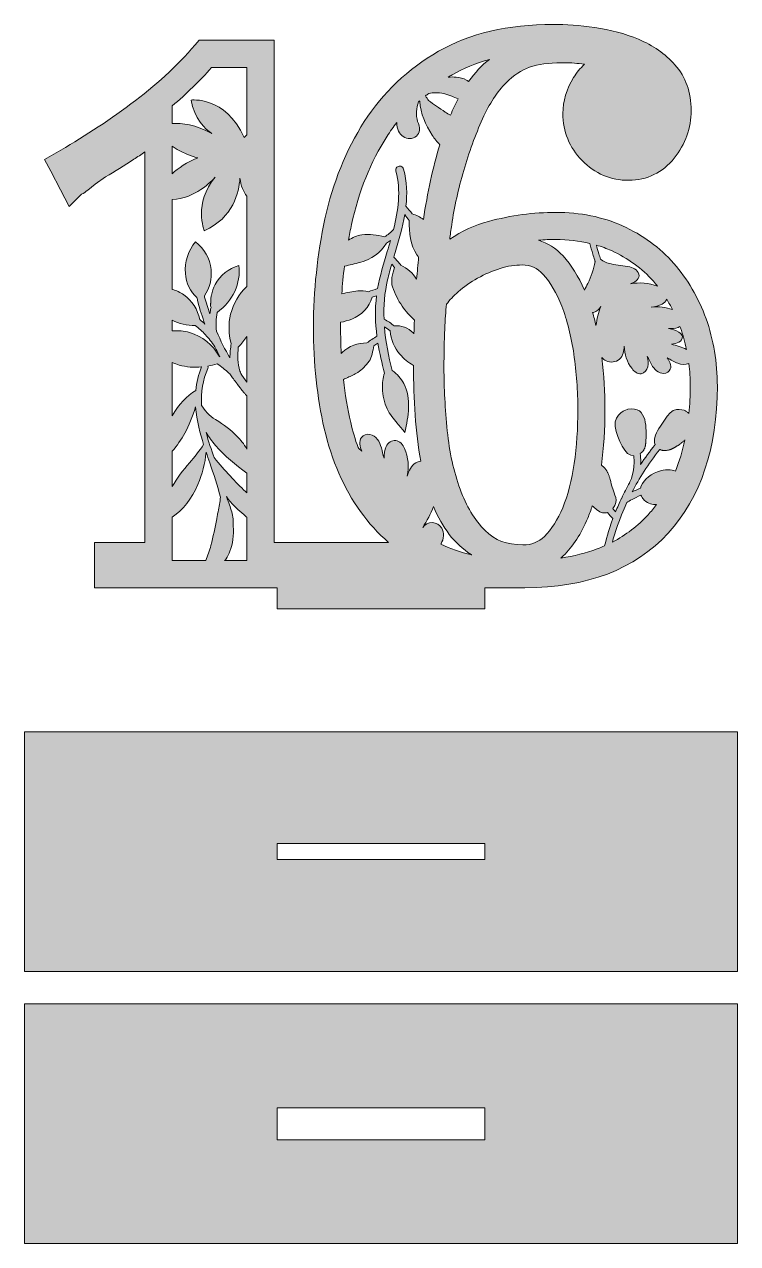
# Model space of a CAD drawing. Header units: inches. Extents: x 2.77 to 7.23, y -8.81 to -1.19.
import ezdxf

# ---------------------------------------------------------------- set-up
doc = ezdxf.new("R2010")
doc.units = ezdxf.units.IN
doc.header["$MEASUREMENT"] = 0
doc.layers.add('_U+2018_U+043B_U+043E_U+0439_1', color=7, linetype='Continuous')

# ---------------------------------------------------------------- blocks, each defined once
blk = doc.blocks.new('block 2')
at = {"layer": '_U+2018_U+043B_U+043E_U+0439_1', "true_color": 0xffffff}
h = blk.add_hatch(color=7, dxfattribs=at)
h.dxf.hatch_style = 2
edge = h.paths.add_edge_path()
edge.add_spline(control_points=[(7.0326, -3.0278), (6.9853, -2.8965), (6.9175, -2.7802), (6.8309, -2.6819), (6.7433, -2.5826), (6.6356, -2.5037), (6.5109, -2.4475), (6.3861, -2.3912), (6.2455, -2.3627), (6.0932, -2.3627), (5.9551, -2.3627), (5.8134, -2.3818), (5.672, -2.4194), (5.5864, -2.4423), (5.5054, -2.4797), (5.43, -2.5314), (5.4333, -2.5025), (5.4373, -2.4725), (5.442, -2.4414), (5.4587, -2.3298), (5.484, -2.2154), (5.5172, -2.1012), (5.5503, -1.9872), (5.5901, -1.8783), (5.6354, -1.7773), (5.6779, -1.6828), (5.7274, -1.607), (5.7826, -1.5521), (5.8297, -1.5052), (5.8791, -1.4726), (5.9294, -1.455), (5.9829, -1.4364), (6.0495, -1.4269), (6.1272, -1.4269), (6.1272, -1.4269), (6.1508, -1.4269), (6.1508, -1.4269), (6.1879, -1.4269), (6.2287, -1.4302), (6.2723, -1.4367), (6.2459, -1.4614), (6.2231, -1.4891), (6.204, -1.5198), (6.1598, -1.591), (6.1374, -1.6667), (6.1374, -1.7449), (6.1374, -1.858), (6.1778, -1.9568), (6.2576, -2.0384), (6.3378, -2.1206), (6.4362, -2.1624), (6.5501, -2.1624), (6.6625, -2.1624), (6.7607, -2.1142), (6.834, -2.023), (6.904, -1.936), (6.9394, -1.8361), (6.9394, -1.7262), (6.9394, -1.6115), (6.9054, -1.5152), (6.8382, -1.4401), (6.7768, -1.3715), (6.7004, -1.3178), (6.6111, -1.2803), (6.5267, -1.2448), (6.4345, -1.22), (6.3369, -1.2065), (6.2425, -1.1935), (6.1551, -1.187), (6.077, -1.187), (5.7946, -1.187), (5.5534, -1.2436), (5.3601, -1.3553), (5.1679, -1.4663), (5.0116, -1.6143), (4.8955, -1.7951), (4.7812, -1.973), (4.6985, -2.1779), (4.6497, -2.4039), (4.6018, -2.6259), (4.5775, -2.8533), (4.5775, -3.0799), (4.5775, -3.3072), (4.6003, -3.5208), (4.6453, -3.715), (4.6913, -3.9139), (4.7676, -4.0888), (4.8721, -4.2348), (4.9232, -4.3061), (4.9819, -4.3703), (5.0478, -4.4271), (5.0478, -4.4271), (4.6569, -4.4271), (4.6569, -4.4271), (4.6569, -4.4271), (4.5715, -4.4271), (4.5715, -4.4271), (4.5715, -4.4271), (4.3731, -4.4271), (4.3731, -4.4271), (4.3731, -4.4271), (4.3315, -4.4271), (4.3315, -4.4271), (4.3315, -4.4271), (4.3315, -1.3714), (4.3315, -1.3714), (4.3315, -1.3714), (4.3315, -1.286), (4.3315, -1.286), (4.3315, -1.286), (4.246, -1.286), (4.246, -1.286), (4.246, -1.286), (3.9018, -1.286), (3.9018, -1.286), (3.9018, -1.286), (3.8626, -1.286), (3.8626, -1.286), (3.8626, -1.286), (3.8371, -1.3156), (3.8371, -1.3156), (3.7222, -1.4486), (3.5872, -1.5728), (3.4359, -1.6848), (3.282, -1.7987), (3.1246, -1.9015), (2.9681, -1.9905), (2.9681, -1.9905), (2.8966, -2.0311), (2.8966, -2.0311), (2.8966, -2.0311), (2.9345, -2.1041), (2.9345, -2.1041), (2.9345, -2.1041), (2.9958, -2.2221), (2.9958, -2.2221), (2.9958, -2.2221), (3.0496, -2.3255), (3.0496, -2.3255), (3.0496, -2.3255), (3.1262, -2.2489), (3.1262, -2.2489), (3.1405, -2.2432), (3.1539, -2.2345), (3.1662, -2.223), (3.1662, -2.223), (3.2122, -2.1854), (3.2122, -2.1854), (3.2122, -2.1854), (3.278, -2.1415), (3.278, -2.1415), (3.3353, -2.1065), (3.3949, -2.0692), (3.455, -2.0306), (3.4772, -2.0164), (3.5002, -2.0012), (3.5239, -1.9851), (3.5239, -1.9851), (3.5239, -4.4271), (3.5239, -4.4271), (3.5239, -4.4271), (3.2933, -4.4271), (3.2933, -4.4271), (3.2933, -4.4271), (3.2079, -4.4271), (3.2079, -4.4271), (3.2079, -4.4271), (3.2079, -4.5126), (3.2079, -4.5126), (3.2079, -4.5126), (3.2079, -4.6258), (3.2079, -4.6258), (3.2079, -4.6258), (3.2079, -4.7112), (3.2079, -4.7112), (3.2079, -4.7112), (3.2933, -4.7112), (3.2933, -4.7112), (3.2933, -4.7112), (4.35, -4.7112), (4.35, -4.7112), (4.35, -4.7112), (4.35, -4.8431), (4.35, -4.8431), (4.35, -4.8431), (5.65, -4.8431), (5.65, -4.8431), (5.65, -4.8431), (5.65, -4.7112), (5.65, -4.7112), (5.65, -4.7112), (5.8907, -4.7112), (5.8907, -4.7112), (5.8907, -4.7112), (5.889, -4.7104), (5.889, -4.7104), (5.8924, -4.7105), (5.8956, -4.7105), (5.899, -4.7105), (6.2876, -4.7105), (6.5892, -4.5956), (6.7956, -4.369), (6.9998, -4.1446), (7.1034, -3.8354), (7.1034, -3.45), (7.1034, -3.3003), (7.0796, -3.1583), (7.0326, -3.0278)], knot_values=[0, 0, 0, 0, 1, 1, 1, 2, 2, 2, 3, 3, 3, 4, 4, 4, 5, 5, 5, 6, 6, 6, 7, 7, 7, 8, 8, 8, 9, 9, 9, 10, 10, 10, 11, 11, 11, 12, 12, 12, 13, 13, 13, 14, 14, 14, 15, 15, 15, 16, 16, 16, 17, 17, 17, 18, 18, 18, 19, 19, 19, 20, 20, 20, 21, 21, 21, 22, 22, 22, 23, 23, 23, 24, 24, 24, 25, 25, 25, 26, 26, 26, 27, 27, 27, 28, 28, 28, 29, 29, 29, 30, 30, 30, 31, 31, 31, 32, 32, 32, 33, 33, 33, 34, 34, 34, 35, 35, 35, 36, 36, 36, 37, 37, 37, 38, 38, 38, 39, 39, 39, 40, 40, 40, 41, 41, 41, 42, 42, 42, 43, 43, 43, 44, 44, 44, 45, 45, 45, 46, 46, 46, 47, 47, 47, 48, 48, 48, 49, 49, 49, 50, 50, 50, 51, 51, 51, 52, 52, 52, 53, 53, 53, 54, 54, 54, 55, 55, 55, 56, 56, 56, 57, 57, 57, 58, 58, 58, 59, 59, 59, 60, 60, 60, 61, 61, 61, 62, 62, 62, 63, 63, 63, 64, 64, 64, 65, 65, 65, 66, 66, 66, 67, 67, 67, 68, 68, 68, 69, 69, 69, 69], degree=3, periodic=1)
edge = h.paths.add_edge_path()
edge.add_spline(control_points=[(3.8952, -2.4777), (4.0769, -2.3964), (4.1124, -2.2364), (4.1177, -2.1497), (4.1234, -2.1965), (4.1411, -2.2334), (4.1606, -2.2611), (4.1606, -2.2611), (4.1606, -2.8261), (4.1606, -2.8261), (4.1113, -2.8731), (4.0756, -2.9343), (4.0594, -3.0005), (4.0448, -3.0603), (4.0464, -3.1239), (4.0632, -3.1832), (4.0585, -3.2133), (4.0551, -3.2437), (4.0553, -3.2735), (4.0251, -3.2219), (3.9971, -3.1659), (3.9717, -3.1065), (3.967, -3.0679), (3.9685, -3.0279), (3.9753, -2.9889), (4.0734, -2.9187), (4.1247, -2.8048), (4.1114, -2.6958), (4.0482, -2.7125), (3.9928, -2.7569), (3.9627, -2.8149), (3.9519, -2.8357), (3.9446, -2.8581), (3.9404, -2.8811), (3.9389, -2.8836), (3.9377, -2.8865), (3.9374, -2.8897), (3.9368, -2.8968), (3.9364, -2.9039), (3.936, -2.911), (3.9357, -2.9175), (3.9354, -2.924), (3.9349, -2.9304), (3.9349, -2.9304), (3.9348, -2.9314), (3.9348, -2.9314), (3.9348, -2.9314), (3.9348, -2.9325), (3.9348, -2.9325), (3.9349, -2.9336), (3.9348, -2.935), (3.9347, -2.9366), (3.9344, -2.9426), (3.934, -2.9512), (3.937, -2.9587), (3.9339, -2.9716), (3.9313, -2.9845), (3.9295, -2.9974), (3.9172, -2.9621), (3.9064, -2.9271), (3.8972, -2.8927), (3.8966, -2.8903), (3.896, -2.8878), (3.8954, -2.8854), (3.9277, -2.8375), (3.9434, -2.7784), (3.9377, -2.7209), (3.9309, -2.6526), (3.8945, -2.5878), (3.8396, -2.5465), (3.7942, -2.6011), (3.7711, -2.6738), (3.7767, -2.7446), (3.7814, -2.804), (3.8062, -2.8614), (3.849, -2.8947), (3.8509, -2.9036), (3.8528, -2.9123), (3.8549, -2.9208), (3.8666, -2.9706), (3.8826, -3.018), (3.8993, -3.0612), (3.8891, -3.052), (3.8782, -3.0427), (3.8666, -3.0333), (3.8545, -2.9715), (3.8183, -2.9145), (3.7666, -2.8785), (3.7448, -2.8633), (3.7204, -2.852), (3.6948, -2.8447), (3.6948, -2.8447), (3.6948, -2.2813), (3.6948, -2.2813), (3.8316, -2.2822), (3.9435, -2.1646), (3.9639, -2.1419), (3.8245, -2.3049), (3.8952, -2.4777), (3.8952, -2.4777)], knot_values=[0, 0, 0, 0, 1, 1, 1, 2, 2, 2, 3, 3, 3, 4, 4, 4, 5, 5, 5, 6, 6, 6, 7, 7, 7, 8, 8, 8, 9, 9, 9, 10, 10, 10, 11, 11, 11, 12, 12, 12, 13, 13, 13, 14, 14, 14, 15, 15, 15, 16, 16, 16, 17, 17, 17, 18, 18, 18, 19, 19, 19, 20, 20, 20, 21, 21, 21, 22, 22, 22, 23, 23, 23, 24, 24, 24, 25, 25, 25, 26, 26, 26, 27, 27, 27, 28, 28, 28, 29, 29, 29, 30, 30, 30, 31, 31, 31, 32, 32, 32, 33, 33, 33, 33], degree=3, periodic=1)
edge = h.paths.add_edge_path()
edge.add_spline(control_points=[(4.1606, -3.4241), (4.1458, -3.4058), (4.1309, -3.3839), (4.1243, -3.3696), (4.1217, -3.3643), (4.1197, -3.3599), (4.1179, -3.356), (4.1027, -3.3081), (4.1025, -3.2567), (4.1076, -3.2061), (4.1284, -3.1841), (4.146, -3.1616), (4.1606, -3.1386), (4.1606, -3.1386), (4.1606, -3.4241), (4.1606, -3.4241)], knot_values=[0, 0, 0, 0, 1, 1, 1, 2, 2, 2, 3, 3, 3, 4, 4, 4, 5, 5, 5, 5], degree=3, periodic=1)
edge = h.paths.add_edge_path()
edge.add_spline(control_points=[(3.6948, -2.121), (3.6948, -2.121), (3.6948, -1.9491), (3.6948, -1.9491), (3.7775, -2.0068), (3.8548, -2.0218), (3.8548, -2.0218), (3.7845, -2.0495), (3.7327, -2.0854), (3.6948, -2.121)], knot_values=[0, 0, 0, 0, 1, 1, 1, 2, 2, 2, 3, 3, 3, 3], degree=3, periodic=1)
edge = h.paths.add_edge_path()
edge.add_spline(control_points=[(3.6948, -3.0367), (3.7369, -3.0597), (3.7856, -3.0718), (3.8388, -3.0695), (3.8606, -3.0878), (3.8827, -3.1076), (3.9021, -3.1287), (3.9215, -3.1488), (3.943, -3.1763), (3.9612, -3.2045), (3.9713, -3.2253), (3.9819, -3.2458), (3.993, -3.2659), (3.9916, -3.265), (3.9902, -3.2642), (3.9889, -3.2634), (3.9886, -3.2633), (3.9884, -3.2631), (3.9881, -3.263), (3.9493, -3.1916), (3.8813, -3.1361), (3.803, -3.1142), (3.7679, -3.1043), (3.731, -3.1013), (3.6948, -3.1046), (3.6948, -3.1046), (3.6948, -3.0367), (3.6948, -3.0367)], knot_values=[0, 0, 0, 0, 1, 1, 1, 2, 2, 2, 3, 3, 3, 4, 4, 4, 5, 5, 5, 6, 6, 6, 7, 7, 7, 8, 8, 8, 9, 9, 9, 9], degree=3, periodic=1)
edge = h.paths.add_edge_path()
edge.add_spline(control_points=[(3.6948, -3.3023), (3.7088, -3.3083), (3.7231, -3.3137), (3.7378, -3.3178), (3.7827, -3.3305), (3.83, -3.3339), (3.8786, -3.3294), (3.8786, -3.3294), (3.8784, -3.3299), (3.8784, -3.3299), (3.8586, -3.377), (3.8465, -3.4252), (3.8413, -3.4771), (3.7846, -3.5094), (3.7355, -3.5624), (3.6948, -3.6344), (3.6948, -3.6344), (3.6948, -3.3023), (3.6948, -3.3023)], knot_values=[0, 0, 0, 0, 1, 1, 1, 2, 2, 2, 3, 3, 3, 4, 4, 4, 5, 5, 5, 6, 6, 6, 6], degree=3, periodic=1)
edge = h.paths.add_edge_path()
edge.add_spline(control_points=[(3.6948, -3.8556), (3.7241, -3.8225), (3.7507, -3.7849), (3.7736, -3.743), (3.7997, -3.695), (3.8215, -3.6414), (3.84, -3.5797), (3.8401, -3.58), (3.8402, -3.5804), (3.8403, -3.5807), (3.8468, -3.6668), (3.8704, -3.7504), (3.8905, -3.8142), (3.8649, -3.8549), (3.8331, -3.8927), (3.8024, -3.9293), (3.7635, -3.9757), (3.7233, -4.0237), (3.6948, -4.0784), (3.6948, -4.0784), (3.6948, -3.8556), (3.6948, -3.8556)], knot_values=[0, 0, 0, 0, 1, 1, 1, 2, 2, 2, 3, 3, 3, 4, 4, 4, 5, 5, 5, 6, 6, 6, 7, 7, 7, 7], degree=3, periodic=1)
edge = h.paths.add_edge_path()
edge.add_spline(control_points=[(3.8774, -3.5713), (3.8727, -3.4871), (3.8857, -3.4113), (3.9172, -3.3396), (3.9197, -3.3339), (3.9194, -3.3286), (3.9175, -3.3241), (3.9366, -3.3207), (3.9558, -3.3162), (3.9751, -3.3105), (4.0015, -3.3276), (4.0256, -3.3466), (4.0484, -3.3683), (4.0522, -3.3718), (4.0557, -3.3751), (4.059, -3.3782), (4.0697, -3.3942), (4.0834, -3.4132), (4.0996, -3.4349), (4.0996, -3.4349), (4.1029, -3.4392), (4.1029, -3.4392), (4.1259, -3.4695), (4.1394, -3.4869), (4.1439, -3.4911), (4.1439, -3.4911), (4.1472, -3.4951), (4.1472, -3.4951), (4.1511, -3.4998), (4.1556, -3.5051), (4.1606, -3.51), (4.1606, -3.51), (4.1606, -3.8431), (4.1606, -3.8431), (4.1434, -3.811), (4.1199, -3.7845), (4.1023, -3.7661), (4.0611, -3.7232), (4.0189, -3.6902), (3.9653, -3.6592), (3.9262, -3.6366), (3.8966, -3.5986), (3.8774, -3.5713)], knot_values=[0, 0, 0, 0, 1, 1, 1, 2, 2, 2, 3, 3, 3, 4, 4, 4, 5, 5, 5, 6, 6, 6, 7, 7, 7, 8, 8, 8, 9, 9, 9, 10, 10, 10, 11, 11, 11, 12, 12, 12, 13, 13, 13, 14, 14, 14, 14], degree=3, periodic=1)
edge = h.paths.add_edge_path()
edge.add_spline(control_points=[(3.9652, -3.8209), (4.0219, -3.888), (4.0924, -3.9418), (4.1606, -3.9939), (4.1606, -3.9939), (4.1606, -4.1171), (4.1606, -4.1171), (4.1579, -4.1145), (4.1553, -4.1119), (4.1527, -4.1094), (4.0895, -4.0491), (4.0252, -3.9796), (3.9561, -3.8969), (3.9394, -3.8489), (3.9212, -3.7948), (3.9065, -3.7402), (3.9235, -3.7678), (3.9432, -3.7948), (3.9652, -3.8209)], knot_values=[0, 0, 0, 0, 1, 1, 1, 2, 2, 2, 3, 3, 3, 4, 4, 4, 5, 5, 5, 6, 6, 6, 6], degree=3, periodic=1)
edge = h.paths.add_edge_path()
edge.add_spline(control_points=[(3.9404, -1.4569), (3.9404, -1.4569), (4.1606, -1.4569), (4.1606, -1.4569), (4.1606, -1.4569), (4.1606, -1.8781), (4.1606, -1.8781), (4.1556, -1.8835), (4.1504, -1.8888), (4.1451, -1.894), (4.025, -1.6315), (3.812, -1.6605), (3.812, -1.6605), (3.8323, -1.7763), (3.8999, -1.8406), (3.9424, -1.8705), (3.8396, -1.8141), (3.7556, -1.8029), (3.6948, -1.8071), (3.6948, -1.8071), (3.6948, -1.697), (3.6948, -1.697), (3.7834, -1.621), (3.8656, -1.5407), (3.9404, -1.4569)], knot_values=[0, 0, 0, 0, 1, 1, 1, 2, 2, 2, 3, 3, 3, 4, 4, 4, 5, 5, 5, 6, 6, 6, 7, 7, 7, 8, 8, 8, 8], degree=3, periodic=1)
edge = h.paths.add_edge_path()
edge.add_spline(control_points=[(3.6948, -4.5126), (3.6948, -4.5126), (3.6948, -4.269), (3.6948, -4.269), (3.761, -4.2253), (3.8168, -4.1548), (3.8553, -4.0646), (3.8828, -4.0004), (3.8999, -3.9328), (3.9064, -3.8633), (3.9138, -3.8854), (3.9214, -3.9075), (3.9289, -3.929), (3.9531, -3.9993), (3.9781, -4.072), (3.9956, -4.144), (3.9941, -4.1745), (3.9876, -4.2055), (3.9813, -4.2355), (3.9794, -4.2445), (3.9776, -4.2534), (3.9758, -4.2622), (3.9758, -4.2622), (3.9725, -4.2792), (3.9725, -4.2792), (3.9618, -4.3342), (3.9507, -4.391), (3.9361, -4.446), (3.9277, -4.478), (3.9167, -4.5094), (3.9051, -4.5403), (3.9051, -4.5403), (3.6948, -4.5403), (3.6948, -4.5403), (3.6948, -4.5403), (3.6948, -4.5126), (3.6948, -4.5126)], knot_values=[0, 0, 0, 0, 1, 1, 1, 2, 2, 2, 3, 3, 3, 4, 4, 4, 5, 5, 5, 6, 6, 6, 7, 7, 7, 8, 8, 8, 9, 9, 9, 10, 10, 10, 11, 11, 11, 12, 12, 12, 12], degree=3, periodic=1)
edge = h.paths.add_edge_path()
edge.add_spline(control_points=[(4.1606, -4.5403), (4.1606, -4.5403), (4.0222, -4.5403), (4.0222, -4.5403), (4.0254, -4.5369), (4.0284, -4.5334), (4.0309, -4.5297), (4.0403, -4.5159), (4.048, -4.4988), (4.0549, -4.4825), (4.0738, -4.4376), (4.0811, -4.3822), (4.0754, -4.3265), (4.0745, -4.3174), (4.0747, -4.3082), (4.0749, -4.2992), (4.0752, -4.2858), (4.0756, -4.2719), (4.0721, -4.2576), (4.065, -4.2282), (4.0554, -4.1985), (4.0437, -4.1693), (4.0415, -4.1637), (4.0391, -4.1581), (4.037, -4.1536), (4.0359, -4.1492), (4.0349, -4.1448), (4.0338, -4.1404), (4.0418, -4.1527), (4.0501, -4.1639), (4.059, -4.1742), (4.0875, -4.207), (4.1211, -4.2356), (4.1536, -4.2633), (4.156, -4.2653), (4.1583, -4.2672), (4.1606, -4.2692), (4.1606, -4.2692), (4.1606, -4.5126), (4.1606, -4.5126), (4.1606, -4.5126), (4.1606, -4.5403), (4.1606, -4.5403)], knot_values=[0, 0, 0, 0, 1, 1, 1, 2, 2, 2, 3, 3, 3, 4, 4, 4, 5, 5, 5, 6, 6, 6, 7, 7, 7, 8, 8, 8, 9, 9, 9, 10, 10, 10, 11, 11, 11, 12, 12, 12, 13, 13, 13, 14, 14, 14, 14], degree=3, periodic=1)
edge = h.paths.add_edge_path()
edge.add_spline(control_points=[(6.7289, -3.9858), (6.6735, -4.0078), (6.6326, -4.0474), (6.6229, -4.088), (6.6034, -4.0957), (6.5859, -4.1037), (6.5706, -4.1113), (6.6141, -4.0282), (6.6705, -3.9374), (6.7434, -3.846), (6.7446, -3.8466), (6.7457, -3.8473), (6.747, -3.8478), (6.7474, -3.848), (6.7479, -3.8481), (6.7483, -3.8482), (6.7506, -3.8491), (6.753, -3.8499), (6.7555, -3.8505), (6.7563, -3.8507), (6.7571, -3.8508), (6.7579, -3.851), (6.7602, -3.8514), (6.7624, -3.8519), (6.7648, -3.8522), (6.7661, -3.8523), (6.7675, -3.8523), (6.7688, -3.8524), (6.7709, -3.8525), (6.7729, -3.8526), (6.7751, -3.8526), (6.7771, -3.8526), (6.7792, -3.8523), (6.7813, -3.8522), (6.7829, -3.852), (6.7845, -3.852), (6.7862, -3.8518), (6.7901, -3.8512), (6.7942, -3.8505), (6.7984, -3.8495), (6.8004, -3.849), (6.8026, -3.8483), (6.8049, -3.8476), (6.8057, -3.8473), (6.8065, -3.847), (6.8073, -3.8467), (6.8088, -3.8462), (6.8104, -3.8457), (6.812, -3.8451), (6.813, -3.8447), (6.8141, -3.8442), (6.8152, -3.8437), (6.8166, -3.8432), (6.818, -3.8426), (6.8195, -3.8419), (6.8207, -3.8414), (6.822, -3.8408), (6.8232, -3.8402), (6.8246, -3.8395), (6.8259, -3.8389), (6.8273, -3.8382), (6.8287, -3.8375), (6.8301, -3.8368), (6.8315, -3.836), (6.8329, -3.8353), (6.8342, -3.8347), (6.8355, -3.8339), (6.837, -3.8331), (6.8386, -3.8322), (6.8401, -3.8313), (6.8414, -3.8306), (6.8426, -3.8299), (6.8439, -3.8291), (6.8455, -3.8281), (6.8472, -3.8271), (6.8489, -3.826), (6.8501, -3.8253), (6.8512, -3.8246), (6.8524, -3.8239), (6.8542, -3.8227), (6.856, -3.8215), (6.8579, -3.8203), (6.8589, -3.8196), (6.8599, -3.8189), (6.8609, -3.8182), (6.8629, -3.8168), (6.8648, -3.8154), (6.8668, -3.814), (6.8677, -3.8134), (6.8686, -3.8127), (6.8695, -3.8121), (6.8716, -3.8105), (6.8737, -3.809), (6.8757, -3.8074), (6.8765, -3.8068), (6.8772, -3.8062), (6.878, -3.8056), (6.8802, -3.8039), (6.8824, -3.8021), (6.8845, -3.8003), (6.8851, -3.7998), (6.8857, -3.7993), (6.8864, -3.7988), (6.8886, -3.7969), (6.8909, -3.7949), (6.8931, -3.7929), (6.8936, -3.7925), (6.894, -3.7921), (6.8945, -3.7917), (6.8964, -3.79), (6.8982, -3.7882), (6.9001, -3.7865), (6.8852, -3.8554), (6.8654, -3.9201), (6.8407, -3.9806), (6.8167, -3.9716), (6.7788, -3.9659), (6.7289, -3.9858)], knot_values=[0, 0, 0, 0, 1, 1, 1, 2, 2, 2, 3, 3, 3, 4, 4, 4, 5, 5, 5, 6, 6, 6, 7, 7, 7, 8, 8, 8, 9, 9, 9, 10, 10, 10, 11, 11, 11, 12, 12, 12, 13, 13, 13, 14, 14, 14, 15, 15, 15, 16, 16, 16, 17, 17, 17, 18, 18, 18, 19, 19, 19, 20, 20, 20, 21, 21, 21, 22, 22, 22, 23, 23, 23, 24, 24, 24, 25, 25, 25, 26, 26, 26, 27, 27, 27, 28, 28, 28, 29, 29, 29, 30, 30, 30, 31, 31, 31, 32, 32, 32, 33, 33, 33, 34, 34, 34, 35, 35, 35, 36, 36, 36, 37, 37, 37, 38, 38, 38, 39, 39, 39, 39], degree=3, periodic=1)
edge = h.paths.add_edge_path()
edge.add_spline(control_points=[(6.5555, -4.0519), (6.5368, -4.0855), (6.52, -4.1182), (6.5052, -4.1494), (6.5047, -4.1498), (6.5043, -4.15), (6.5041, -4.1502), (6.5041, -4.1502), (6.5045, -4.1507), (6.5045, -4.1507), (6.4905, -4.1803), (6.4781, -4.2087), (6.4672, -4.2354), (6.4617, -4.2291), (6.4561, -4.2222), (6.4504, -4.2148), (6.4563, -4.207), (6.4611, -4.1984), (6.4644, -4.1895), (6.4644, -4.1895), (6.4644, -4.1895), (6.4645, -4.1895), (6.4658, -4.1858), (6.4669, -4.1821), (6.4678, -4.1784), (6.4679, -4.1782), (6.4679, -4.1779), (6.468, -4.1777), (6.4688, -4.1742), (6.4693, -4.1708), (6.4696, -4.1675), (6.4696, -4.1672), (6.4697, -4.1668), (6.4697, -4.1665), (6.47, -4.1632), (6.47, -4.16), (6.4697, -4.157), (6.4697, -4.1567), (6.4697, -4.1565), (6.4697, -4.1563), (6.4693, -4.153), (6.4688, -4.15), (6.4678, -4.1471), (6.4541, -4.1053), (6.4412, -4.0684), (6.4412, -4.0684), (6.4401, -4.0625), (6.439, -4.0567), (6.4377, -4.0509), (6.4373, -4.049), (6.4368, -4.0472), (6.4364, -4.0453), (6.4355, -4.0416), (6.4346, -4.0378), (6.4336, -4.0341), (6.433, -4.0319), (6.4323, -4.0298), (6.4317, -4.0277), (6.4307, -4.0245), (6.4298, -4.0212), (6.4288, -4.0181), (6.428, -4.0159), (6.4272, -4.0138), (6.4264, -4.0116), (6.4253, -4.0087), (6.4243, -4.0058), (6.4231, -4.003), (6.4223, -4.0009), (6.4213, -3.9989), (6.4204, -3.9968), (6.4192, -3.9942), (6.418, -3.9916), (6.4168, -3.9891), (6.4158, -3.9871), (6.4147, -3.9852), (6.4136, -3.9833), (6.4123, -3.981), (6.411, -3.9787), (6.4096, -3.9765), (6.4085, -3.9747), (6.4073, -3.973), (6.4061, -3.9712), (6.4046, -3.9692), (6.4031, -3.9672), (6.4016, -3.9653), (6.4003, -3.9637), (6.399, -3.9622), (6.3977, -3.9607), (6.3961, -3.959), (6.3944, -3.9573), (6.3928, -3.9557), (6.3913, -3.9544), (6.3899, -3.9531), (6.3884, -3.9519), (6.3867, -3.9505), (6.3849, -3.9492), (6.383, -3.9479), (6.3815, -3.9469), (6.3799, -3.9458), (6.3783, -3.9449), (6.3782, -3.9449), (6.378, -3.9448), (6.3779, -3.9447), (6.393, -3.8341), (6.4007, -3.7174), (6.4007, -3.5974), (6.4007, -3.4881), (6.3939, -3.3786), (6.3802, -3.2714), (6.3884, -3.2796), (6.3979, -3.2865), (6.4084, -3.2914), (6.4356, -3.3038), (6.4704, -3.3011), (6.4922, -3.2807), (6.5135, -3.2607), (6.5188, -3.2292), (6.5213, -3.2001), (6.5212, -3.2493), (6.5381, -3.3004), (6.5697, -3.3401), (6.5838, -3.3579), (6.6039, -3.3745), (6.6264, -3.3717), (6.6477, -3.3691), (6.6635, -3.3492), (6.6682, -3.3282), (6.6729, -3.3073), (6.669, -3.2855), (6.665, -3.2645), (6.675, -3.2803), (6.6827, -3.2983), (6.6923, -3.3151), (6.7005, -3.3296), (6.7103, -3.3434), (6.7233, -3.3538), (6.7363, -3.3643), (6.7527, -3.371), (6.7693, -3.37), (6.7859, -3.369), (6.8024, -3.3592), (6.8089, -3.3439), (6.814, -3.3321), (6.8129, -3.3184), (6.8087, -3.3062), (6.8044, -3.2941), (6.7972, -3.2832), (6.7901, -3.2725), (6.8126, -3.2841), (6.8331, -3.2984), (6.8561, -3.3066), (6.8783, -3.3145), (6.9031, -3.3163), (6.9253, -3.3088), (6.9308, -3.3547), (6.9337, -3.4018), (6.9337, -3.45), (6.9337, -3.5088), (6.9309, -3.5654), (6.9256, -3.62), (6.9248, -3.6192), (6.9241, -3.6184), (6.9232, -3.6177), (6.9184, -3.6136), (6.9132, -3.6096), (6.9072, -3.6057), (6.9072, -3.6057), (6.8353, -3.5665), (6.7896, -3.6374), (6.7438, -3.7082), (6.724, -3.7274), (6.7122, -3.771), (6.7081, -3.7859), (6.7091, -3.8016), (6.7147, -3.8153), (6.6811, -3.8572), (6.6509, -3.899), (6.6237, -3.9401), (6.6245, -3.9214), (6.6241, -3.901), (6.6221, -3.8787), (6.6218, -3.8761), (6.6216, -3.8734), (6.6213, -3.8708), (6.6221, -3.8703), (6.6229, -3.8699), (6.6237, -3.8693), (6.6256, -3.868), (6.6274, -3.8667), (6.6291, -3.8653), (6.631, -3.8638), (6.6327, -3.8621), (6.6344, -3.8603), (6.6359, -3.8587), (6.6374, -3.857), (6.6388, -3.8553), (6.6402, -3.8534), (6.6415, -3.8516), (6.6428, -3.8496), (6.644, -3.8476), (6.6451, -3.8454), (6.6462, -3.8432), (6.6472, -3.8412), (6.6482, -3.8391), (6.649, -3.8369), (6.65, -3.8344), (6.6507, -3.8316), (6.6515, -3.8289), (6.6521, -3.8267), (6.6528, -3.8246), (6.6533, -3.8222), (6.654, -3.8189), (6.6545, -3.8152), (6.655, -3.8115), (6.6553, -3.8095), (6.6557, -3.8075), (6.6559, -3.8054), (6.6564, -3.7994), (6.6568, -3.793), (6.6569, -3.7862), (6.6578, -3.7288), (6.6726, -3.5678), (6.5431, -3.5945), (6.5431, -3.5945), (6.4526, -3.6182), (6.465, -3.7018), (6.4769, -3.7828), (6.5289, -3.8901), (6.5808, -3.8855), (6.59, -3.9933), (6.5553, -4.0512), (6.555, -4.0516), (6.555, -4.0516), (6.5555, -4.0519), (6.5555, -4.0519)], knot_values=[0, 0, 0, 0, 1, 1, 1, 2, 2, 2, 3, 3, 3, 4, 4, 4, 5, 5, 5, 6, 6, 6, 7, 7, 7, 8, 8, 8, 9, 9, 9, 10, 10, 10, 11, 11, 11, 12, 12, 12, 13, 13, 13, 14, 14, 14, 15, 15, 15, 16, 16, 16, 17, 17, 17, 18, 18, 18, 19, 19, 19, 20, 20, 20, 21, 21, 21, 22, 22, 22, 23, 23, 23, 24, 24, 24, 25, 25, 25, 26, 26, 26, 27, 27, 27, 28, 28, 28, 29, 29, 29, 30, 30, 30, 31, 31, 31, 32, 32, 32, 33, 33, 33, 34, 34, 34, 35, 35, 35, 36, 36, 36, 37, 37, 37, 38, 38, 38, 39, 39, 39, 40, 40, 40, 41, 41, 41, 42, 42, 42, 43, 43, 43, 44, 44, 44, 45, 45, 45, 46, 46, 46, 47, 47, 47, 48, 48, 48, 49, 49, 49, 50, 50, 50, 51, 51, 51, 52, 52, 52, 53, 53, 53, 54, 54, 54, 55, 55, 55, 56, 56, 56, 57, 57, 57, 58, 58, 58, 59, 59, 59, 60, 60, 60, 61, 61, 61, 62, 62, 62, 63, 63, 63, 64, 64, 64, 65, 65, 65, 66, 66, 66, 67, 67, 67, 68, 68, 68, 69, 69, 69, 70, 70, 70, 71, 71, 71, 72, 72, 72, 73, 73, 73, 74, 74, 74, 75, 75, 75, 76, 76, 76, 77, 77, 77, 78, 78, 78, 78], degree=3, periodic=1)
edge = h.paths.add_edge_path()
edge.add_spline(control_points=[(6.3444, -3.07), (6.3378, -3.0424), (6.3307, -3.0156), (6.323, -2.9895), (6.325, -2.9893), (6.3271, -2.989), (6.3292, -2.9886), (6.349, -2.9845), (6.3663, -2.97), (6.3738, -2.9513), (6.3602, -2.9896), (6.3501, -3.0295), (6.3444, -3.07)], knot_values=[0, 0, 0, 0, 1, 1, 1, 2, 2, 2, 3, 3, 3, 4, 4, 4, 4], degree=3, periodic=1)
edge = h.paths.add_edge_path()
edge.add_spline(control_points=[(6.8692, -3.0757), (6.8704, -3.0789), (6.8717, -3.082), (6.8729, -3.0852), (6.8886, -3.1287), (6.9011, -3.1738), (6.9108, -3.2203), (6.8808, -3.2056), (6.8481, -3.1965), (6.8157, -3.1877), (6.8341, -3.1828), (6.8498, -3.1821), (6.8632, -3.1753), (6.8767, -3.1685), (6.8874, -3.1538), (6.8846, -3.139), (6.8824, -3.1274), (6.8728, -3.1187), (6.8629, -3.1122), (6.8438, -3.0997), (6.8216, -3.0922), (6.7989, -3.0902), (6.8198, -3.0905), (6.8401, -3.0899), (6.8584, -3.0819), (6.8622, -3.0803), (6.8658, -3.0781), (6.8692, -3.0757)], knot_values=[0, 0, 0, 0, 1, 1, 1, 2, 2, 2, 3, 3, 3, 4, 4, 4, 5, 5, 5, 6, 6, 6, 7, 7, 7, 8, 8, 8, 9, 9, 9, 9], degree=3, periodic=1)
edge = h.paths.add_edge_path()
edge.add_spline(control_points=[(6.8233, -2.971), (6.7808, -2.9559), (6.7349, -2.9506), (6.6901, -2.9563), (6.7125, -2.9511), (6.7374, -2.9486), (6.7585, -2.9366), (6.7706, -2.9298), (6.7809, -2.9189), (6.7866, -2.9064), (6.7996, -2.9273), (6.8119, -2.9487), (6.8233, -2.971)], knot_values=[0, 0, 0, 0, 1, 1, 1, 2, 2, 2, 3, 3, 3, 4, 4, 4, 4], degree=3, periodic=1)
edge = h.paths.add_edge_path()
edge.add_spline(control_points=[(6.7035, -2.7941), (6.7124, -2.8041), (6.721, -2.8144), (6.7294, -2.8249), (6.6756, -2.8043), (6.6161, -2.7989), (6.5596, -2.81), (6.5855, -2.8017), (6.6122, -2.7853), (6.6136, -2.7597), (6.6144, -2.7453), (6.6063, -2.7314), (6.5951, -2.7222), (6.5839, -2.7131), (6.5699, -2.708), (6.5559, -2.7044), (6.5175, -2.6946), (6.4771, -2.6946), (6.4385, -2.6856), (6.4149, -2.6801), (6.3912, -2.6702), (6.3727, -2.655), (6.3692, -2.644), (6.3658, -2.6329), (6.3625, -2.6214), (6.357, -2.6042), (6.3518, -2.5861), (6.3468, -2.5676), (6.3794, -2.5772), (6.4109, -2.5886), (6.4411, -2.6022), (6.5438, -2.6485), (6.6321, -2.713), (6.7035, -2.7941)], knot_values=[0, 0, 0, 0, 1, 1, 1, 2, 2, 2, 3, 3, 3, 4, 4, 4, 5, 5, 5, 6, 6, 6, 7, 7, 7, 8, 8, 8, 9, 9, 9, 10, 10, 10, 11, 11, 11, 11], degree=3, periodic=1)
edge = h.paths.add_edge_path()
edge.add_spline(control_points=[(6.0932, -2.5324), (6.1682, -2.5324), (6.2393, -2.5407), (6.3061, -2.5567), (6.3121, -2.5801), (6.3181, -2.6021), (6.3249, -2.6236), (6.3288, -2.6364), (6.3327, -2.6491), (6.3367, -2.6618), (6.337, -2.6634), (6.3374, -2.6651), (6.3378, -2.6668), (6.3381, -2.6678), (6.3384, -2.6689), (6.3386, -2.6707), (6.3304, -2.7167), (6.3155, -2.7641), (6.2934, -2.8079), (6.2865, -2.8215), (6.279, -2.8348), (6.2723, -2.8484), (6.2354, -2.7636), (6.1904, -2.6921), (6.1382, -2.6356), (6.0935, -2.5873), (6.0422, -2.5543), (5.9849, -2.5367), (6.0213, -2.5339), (6.0574, -2.5324), (6.0932, -2.5324)], knot_values=[0, 0, 0, 0, 1, 1, 1, 2, 2, 2, 3, 3, 3, 4, 4, 4, 5, 5, 5, 6, 6, 6, 7, 7, 7, 8, 8, 8, 9, 9, 9, 10, 10, 10, 10], degree=3, periodic=1)
edge = h.paths.add_edge_path()
edge.add_spline(control_points=[(5.4023, -1.7359), (5.3639, -1.7088), (5.3287, -1.6873), (5.2976, -1.663), (5.2912, -1.6535), (5.2847, -1.6439), (5.2782, -1.634), (5.2836, -1.6299), (5.2914, -1.6246), (5.3, -1.6194), (5.3136, -1.6166), (5.3272, -1.6145), (5.3408, -1.6144), (5.3756, -1.6139), (5.4099, -1.6229), (5.4422, -1.636), (5.4557, -1.6415), (5.469, -1.6477), (5.4828, -1.6523), (5.4658, -1.6847), (5.4497, -1.7192), (5.4344, -1.7553), (5.4235, -1.7493), (5.4125, -1.7432), (5.4023, -1.7359)], knot_values=[0, 0, 0, 0, 1, 1, 1, 2, 2, 2, 3, 3, 3, 4, 4, 4, 5, 5, 5, 6, 6, 6, 7, 7, 7, 8, 8, 8, 8], degree=3, periodic=1)
edge = h.paths.add_edge_path()
edge.add_spline(control_points=[(5.679, -1.406), (5.6313, -1.4413), (5.5878, -1.4881), (5.5482, -1.5444), (5.5439, -1.5409), (5.5393, -1.5377), (5.5345, -1.5349), (5.5151, -1.5238), (5.4928, -1.5189), (5.4706, -1.5169), (5.4536, -1.5154), (5.4364, -1.5157), (5.4193, -1.5175), (5.4278, -1.5123), (5.4363, -1.5072), (5.4449, -1.5022), (5.5151, -1.4617), (5.5933, -1.4297), (5.679, -1.406)], knot_values=[0, 0, 0, 0, 1, 1, 1, 2, 2, 2, 3, 3, 3, 4, 4, 4, 5, 5, 5, 6, 6, 6, 6], degree=3, periodic=1)
edge = h.paths.add_edge_path()
edge.add_spline(control_points=[(5.0383, -1.8868), (5.0574, -1.8571), (5.0777, -1.8284), (5.0993, -1.8007), (5.0985, -1.8198), (5.1017, -1.8389), (5.1104, -1.8559), (5.1238, -1.8821), (5.1513, -1.9018), (5.1808, -1.9016), (5.2102, -1.9013), (5.239, -1.8781), (5.2415, -1.8487), (5.243, -1.83), (5.2347, -1.8121), (5.2292, -1.7941), (5.2169, -1.7538), (5.2196, -1.7096), (5.235, -1.6712), (5.2365, -1.6693), (5.238, -1.6674), (5.2397, -1.6654), (5.2406, -1.6666), (5.2415, -1.6678), (5.2423, -1.669), (5.2467, -1.7435), (5.2792, -1.8164), (5.3204, -1.8798), (5.3343, -1.9011), (5.3497, -1.922), (5.3679, -1.9395), (5.3242, -2.0818), (5.2903, -2.2408), (5.265, -2.4072), (5.2446, -2.3911), (5.221, -2.3792), (5.1959, -2.3728), (5.1835, -2.356), (5.1701, -2.3398), (5.1559, -2.3243), (5.1643, -2.2484), (5.1623, -2.1711), (5.1416, -2.092), (5.1393, -2.0834), (5.1329, -2.0768), (5.1245, -2.0745), (5.1224, -2.0739), (5.1203, -2.0737), (5.1182, -2.0736), (5.1113, -2.0735), (5.1044, -2.0761), (5.0994, -2.081), (5.0932, -2.0872), (5.0909, -2.096), (5.0932, -2.1046), (5.1257, -2.2286), (5.1086, -2.3506), (5.0782, -2.47), (5.0617, -2.4883), (5.0429, -2.5032), (5.0224, -2.5159), (4.976, -2.5039), (4.9279, -2.4969), (4.8806, -2.5037), (4.8479, -2.5085), (4.8203, -2.5195), (4.7964, -2.5374), (4.8023, -2.5047), (4.8086, -2.4721), (4.8156, -2.4397), (4.8601, -2.2336), (4.935, -2.0476), (5.0383, -1.8868)], knot_values=[0, 0, 0, 0, 1, 1, 1, 2, 2, 2, 3, 3, 3, 4, 4, 4, 5, 5, 5, 6, 6, 6, 7, 7, 7, 8, 8, 8, 9, 9, 9, 10, 10, 10, 11, 11, 11, 12, 12, 12, 13, 13, 13, 14, 14, 14, 15, 15, 15, 16, 16, 16, 17, 17, 17, 18, 18, 18, 19, 19, 19, 20, 20, 20, 21, 21, 21, 22, 22, 22, 23, 23, 23, 24, 24, 24, 24], degree=3, periodic=1)
edge = h.paths.add_edge_path()
edge.add_spline(control_points=[(4.8107, -3.6767), (4.7908, -3.5912), (4.7758, -3.5012), (4.7652, -3.4077), (4.774, -3.4038), (4.7828, -3.3999), (4.7916, -3.396), (4.8132, -3.3864), (4.8348, -3.3768), (4.8546, -3.3639), (4.8814, -3.3466), (4.9055, -3.3196), (4.925, -3.2944), (4.9442, -3.2696), (4.9483, -3.23), (4.9547, -3.1981), (4.9635, -3.1922), (4.9722, -3.1865), (4.9809, -3.1809), (4.991, -3.2432), (5.0053, -3.3055), (5.0222, -3.3681), (5.0115, -3.3979), (5.0084, -3.431), (5.0094, -3.463), (5.0107, -3.5075), (5.0188, -3.5524), (5.0385, -3.5923), (5.0548, -3.6252), (5.0784, -3.6537), (5.1019, -3.6819), (5.1178, -3.7011), (5.1337, -3.7202), (5.1496, -3.7393), (5.1602, -3.6884), (5.1709, -3.6372), (5.1727, -3.5852), (5.1745, -3.5332), (5.1669, -3.4799), (5.1428, -3.4339), (5.1258, -3.4015), (5.1007, -3.3736), (5.0707, -3.3528), (5.0471, -3.263), (5.0287, -3.1713), (5.0215, -3.0782), (5.034, -3.0857), (5.0459, -3.0948), (5.0574, -3.1047), (5.0612, -3.158), (5.0838, -3.2097), (5.1185, -3.2506), (5.1423, -3.2787), (5.1714, -3.3017), (5.2034, -3.3198), (5.2035, -3.5332), (5.2151, -3.7387), (5.2483, -3.9198), (5.2378, -3.9208), (5.2276, -3.9238), (5.2183, -3.929), (5.1887, -3.9457), (5.1741, -3.9798), (5.1632, -4.012), (5.1769, -3.9564), (5.1719, -3.8941), (5.1473, -3.8406), (5.1363, -3.8167), (5.1181, -3.7924), (5.092, -3.7893), (5.0673, -3.7863), (5.0439, -3.8045), (5.0328, -3.8268), (5.0217, -3.8491), (5.0202, -3.8748), (5.0189, -3.8996), (5.0119, -3.879), (5.0082, -3.8566), (5.0021, -3.835), (4.9968, -3.8164), (4.9895, -3.7981), (4.9777, -3.7827), (4.966, -3.7674), (4.9493, -3.7552), (4.9303, -3.7518), (4.9112, -3.7484), (4.89, -3.7549), (4.8784, -3.7703), (4.8694, -3.7822), (4.8668, -3.798), (4.8683, -3.8129), (4.8697, -3.8278), (4.8748, -3.842), (4.8799, -3.8561), (4.8718, -3.849), (4.8641, -3.8417), (4.8565, -3.8344), (4.8388, -3.784), (4.8233, -3.7316), (4.8107, -3.6767)], knot_values=[0, 0, 0, 0, 1, 1, 1, 2, 2, 2, 3, 3, 3, 4, 4, 4, 5, 5, 5, 6, 6, 6, 7, 7, 7, 8, 8, 8, 9, 9, 9, 10, 10, 10, 11, 11, 11, 12, 12, 12, 13, 13, 13, 14, 14, 14, 15, 15, 15, 16, 16, 16, 17, 17, 17, 18, 18, 18, 19, 19, 19, 20, 20, 20, 21, 21, 21, 22, 22, 22, 23, 23, 23, 24, 24, 24, 25, 25, 25, 26, 26, 26, 27, 27, 27, 28, 28, 28, 29, 29, 29, 30, 30, 30, 31, 31, 31, 32, 32, 32, 33, 33, 33, 33], degree=3, periodic=1)
edge = h.paths.add_edge_path()
edge.add_spline(control_points=[(5.223, -2.7808), (5.1989, -2.7433), (5.1654, -2.7129), (5.1246, -2.6939), (5.1115, -2.6756), (5.0966, -2.6584), (5.0796, -2.6426), (5.0825, -2.6329), (5.0853, -2.6232), (5.0882, -2.6136), (5.1113, -2.536), (5.1346, -2.4573), (5.1483, -2.3769), (5.1581, -2.3889), (5.1671, -2.4014), (5.1758, -2.4142), (5.1748, -2.4899), (5.1833, -2.5669), (5.225, -2.629), (5.2282, -2.6337), (5.2319, -2.6381), (5.2354, -2.6426), (5.2307, -2.6885), (5.2266, -2.7346), (5.223, -2.7808)], knot_values=[0, 0, 0, 0, 1, 1, 1, 2, 2, 2, 3, 3, 3, 4, 4, 4, 5, 5, 5, 6, 6, 6, 7, 7, 7, 8, 8, 8, 8], degree=3, periodic=1)
edge = h.paths.add_edge_path()
edge.add_spline(control_points=[(5.0848, -2.7079), (5.071, -2.7457), (5.0597, -2.7939), (5.0721, -2.8293), (5.0862, -2.8695), (5.1078, -2.9144), (5.1323, -2.9494), (5.1546, -2.9814), (5.1817, -3.0097), (5.209, -3.0376), (5.208, -3.0656), (5.2071, -3.0936), (5.2063, -3.1216), (5.2048, -3.12), (5.2035, -3.1183), (5.2019, -3.1167), (5.1708, -3.086), (5.1256, -3.0675), (5.083, -3.0732), (5.0646, -3.0574), (5.043, -3.042), (5.0188, -3.0315), (5.0159, -2.9499), (5.0221, -2.8672), (5.0413, -2.7839), (5.0488, -2.7515), (5.0576, -2.719), (5.0668, -2.6867), (5.0731, -2.6935), (5.0792, -2.7006), (5.0848, -2.7079)], knot_values=[0, 0, 0, 0, 1, 1, 1, 2, 2, 2, 3, 3, 3, 4, 4, 4, 5, 5, 5, 6, 6, 6, 7, 7, 7, 8, 8, 8, 9, 9, 9, 10, 10, 10, 10], degree=3, periodic=1)
edge = h.paths.add_edge_path()
edge.add_spline(control_points=[(5.0389, -2.6081), (5.0163, -2.6837), (4.9929, -2.7617), (4.9789, -2.8398), (4.9593, -2.8457), (4.9399, -2.8523), (4.9208, -2.8596), (4.9013, -2.8519), (4.8774, -2.8522), (4.8558, -2.8543), (4.8216, -2.8576), (4.7873, -2.8627), (4.7546, -2.873), (4.7586, -2.8149), (4.7642, -2.7569), (4.7715, -2.699), (4.8042, -2.6923), (4.8368, -2.6843), (4.8685, -2.6756), (4.9407, -2.6559), (4.9984, -2.6173), (5.0341, -2.555), (5.0427, -2.5501), (5.0511, -2.5448), (5.0593, -2.5391), (5.0527, -2.5622), (5.0458, -2.5853), (5.0389, -2.6081)], knot_values=[0, 0, 0, 0, 1, 1, 1, 2, 2, 2, 3, 3, 3, 4, 4, 4, 5, 5, 5, 6, 6, 6, 7, 7, 7, 8, 8, 8, 9, 9, 9, 9], degree=3, periodic=1)
edge = h.paths.add_edge_path()
edge.add_spline(control_points=[(4.8173, -3.03), (4.8769, -3.0053), (4.9299, -2.9555), (4.9443, -2.8937), (4.9535, -2.8904), (4.9628, -2.8871), (4.9722, -2.8841), (4.9616, -2.9686), (4.9639, -3.0529), (4.9746, -3.1371), (4.954, -3.1502), (4.9323, -3.1642), (4.9107, -3.1796), (4.8551, -3.1795), (4.7994, -3.1991), (4.7586, -3.2373), (4.756, -3.2397), (4.7537, -3.2422), (4.7517, -3.2448), (4.7488, -3.1908), (4.7472, -3.1358), (4.7472, -3.0799), (4.7472, -3.07), (4.7475, -3.0601), (4.7476, -3.0502), (4.7715, -3.0457), (4.7948, -3.0394), (4.8173, -3.03)], knot_values=[0, 0, 0, 0, 1, 1, 1, 2, 2, 2, 3, 3, 3, 4, 4, 4, 5, 5, 5, 6, 6, 6, 7, 7, 7, 8, 8, 8, 9, 9, 9, 9], degree=3, periodic=1)
edge = h.paths.add_edge_path()
edge.add_spline(control_points=[(5.3799, -4.3376), (5.3676, -4.3176), (5.345, -4.3044), (5.3216, -4.3036), (5.2982, -4.3027), (5.2747, -4.3143), (5.261, -4.3334), (5.2878, -4.2926), (5.3107, -4.2488), (5.3286, -4.203), (5.3829, -4.3334), (5.4586, -4.4371), (5.5632, -4.5022), (5.5645, -4.5034), (5.5659, -4.5046), (5.5672, -4.5058), (5.4971, -4.4893), (5.4329, -4.4669), (5.3744, -4.439), (5.3749, -4.438), (5.3755, -4.4372), (5.3759, -4.4363), (5.3921, -4.4059), (5.3979, -4.367), (5.3799, -4.3376)], knot_values=[0, 0, 0, 0, 1, 1, 1, 2, 2, 2, 3, 3, 3, 4, 4, 4, 5, 5, 5, 6, 6, 6, 7, 7, 7, 8, 8, 8, 8], degree=3, periodic=1)
edge = h.paths.add_edge_path()
edge.add_spline(control_points=[(5.8877, -4.4425), (5.788, -4.4425), (5.7108, -4.4133), (5.6516, -4.3533), (5.5853, -4.2861), (5.5324, -4.199), (5.4945, -4.0943), (5.4547, -3.9845), (5.4278, -3.8617), (5.4144, -3.7291), (5.4006, -3.5926), (5.3937, -3.4603), (5.3937, -3.3358), (5.3937, -3.2467), (5.3952, -3.1654), (5.3983, -3.0941), (5.4009, -3.0337), (5.4046, -2.9811), (5.4094, -2.9373), (5.4288, -2.9114), (5.4534, -2.8854), (5.4825, -2.8598), (5.5184, -2.8282), (5.5594, -2.7995), (5.6043, -2.7744), (5.6492, -2.7493), (5.6969, -2.7288), (5.7459, -2.7135), (5.7923, -2.699), (5.8384, -2.6917), (5.8829, -2.6917), (5.9347, -2.6917), (5.9762, -2.7105), (6.0137, -2.7509), (6.0594, -2.8004), (6.0988, -2.8676), (6.1309, -2.9505), (6.1645, -3.0375), (6.1898, -3.1382), (6.206, -3.2499), (6.2226, -3.3636), (6.231, -3.4806), (6.231, -3.5974), (6.231, -3.7141), (6.2234, -3.8272), (6.2083, -3.9337), (6.1938, -4.0366), (6.1695, -4.1295), (6.1363, -4.2099), (6.1049, -4.2858), (6.0663, -4.3462), (6.0217, -4.3892), (5.9845, -4.425), (5.9406, -4.4425), (5.8877, -4.4425)], knot_values=[0, 0, 0, 0, 1, 1, 1, 2, 2, 2, 3, 3, 3, 4, 4, 4, 5, 5, 5, 6, 6, 6, 7, 7, 7, 8, 8, 8, 9, 9, 9, 10, 10, 10, 11, 11, 11, 12, 12, 12, 13, 13, 13, 14, 14, 14, 15, 15, 15, 16, 16, 16, 17, 17, 17, 18, 18, 18, 18], degree=3, periodic=1)
edge = h.paths.add_edge_path()
edge.add_spline(control_points=[(6.1244, -4.5251), (6.1295, -4.5207), (6.1345, -4.5161), (6.1395, -4.5113), (6.201, -4.452), (6.2527, -4.3724), (6.2931, -4.2748), (6.3033, -4.2501), (6.3127, -4.2244), (6.3214, -4.198), (6.3309, -4.2074), (6.3406, -4.216), (6.3501, -4.2234), (6.3753, -4.2433), (6.3981, -4.2462), (6.417, -4.2398), (6.4278, -4.254), (6.439, -4.267), (6.4505, -4.2781), (6.4206, -4.3578), (6.4051, -4.4185), (6.3984, -4.4487), (6.3831, -4.4555), (6.3675, -4.4619), (6.3516, -4.4678), (6.2825, -4.4939), (6.2065, -4.513), (6.1244, -4.5251)], knot_values=[0, 0, 0, 0, 1, 1, 1, 2, 2, 2, 3, 3, 3, 4, 4, 4, 5, 5, 5, 6, 6, 6, 7, 7, 7, 8, 8, 8, 9, 9, 9, 9], degree=3, periodic=1)
edge = h.paths.add_edge_path()
edge.add_spline(control_points=[(6.4469, -4.4253), (6.4606, -4.3729), (6.488, -4.2843), (6.5378, -4.1777), (6.5523, -4.1684), (6.5833, -4.1499), (6.6259, -4.132), (6.6262, -4.1328), (6.6264, -4.1336), (6.6268, -4.1345), (6.6274, -4.1357), (6.6278, -4.137), (6.6285, -4.1383), (6.63, -4.1413), (6.632, -4.1442), (6.634, -4.1471), (6.6348, -4.1482), (6.6354, -4.1494), (6.6362, -4.1505), (6.6393, -4.1544), (6.6427, -4.1583), (6.6467, -4.1621), (6.6723, -4.1861), (6.6972, -4.1916), (6.7237, -4.1894), (6.7068, -4.212), (6.689, -4.2339), (6.6701, -4.2547), (6.607, -4.324), (6.5321, -4.3811), (6.4469, -4.4253)], knot_values=[0, 0, 0, 0, 1, 1, 1, 2, 2, 2, 3, 3, 3, 4, 4, 4, 5, 5, 5, 6, 6, 6, 7, 7, 7, 8, 8, 8, 9, 9, 9, 10, 10, 10, 10], degree=3, periodic=1)
h = blk.add_hatch(color=7, dxfattribs=at)
h.dxf.hatch_style = 2
h.paths.add_polyline_path([(2.7699, -5.6109), (2.7699, -7.1109), (7.2301, -7.1109), (7.2301, -5.6109)])
h.paths.add_polyline_path([(5.65, -6.4109), (4.35, -6.4109), (4.35, -6.3109), (5.65, -6.3109)])
h = blk.add_hatch(color=7, dxfattribs=at)
h.dxf.hatch_style = 2
h.paths.add_polyline_path([(2.7699, -7.313), (2.7699, -8.813), (7.2301, -8.813), (7.2301, -7.313)])
h.paths.add_polyline_path([(5.65, -8.163), (4.35, -8.163), (4.35, -7.963), (5.65, -7.963)])
at = {"layer": '_U+2018_U+043B_U+043E_U+0439_1', "lineweight": 0}
for points in [[(2.7699, -5.6109), (2.7699, -7.1109), (7.2301, -7.1109), (7.2301, -5.6109), (2.7699, -5.6109)], [(5.65, -6.4109), (4.35, -6.4109), (4.35, -6.3109), (5.65, -6.3109), (5.65, -6.4109)], [(2.7699, -7.313), (2.7699, -8.813), (7.2301, -8.813), (7.2301, -7.313), (2.7699, -7.313)], [(5.65, -8.163), (4.35, -8.163), (4.35, -7.963), (5.65, -7.963), (5.65, -8.163)]]:
    blk.add_lwpolyline(points, dxfattribs=at)
for points, knots in [([(7.0326, -3.0278), (6.9853, -2.8965), (6.9175, -2.7802), (6.8309, -2.6819), (6.7433, -2.5826), (6.6356, -2.5037), (6.5109, -2.4475), (6.3861, -2.3912), (6.2455, -2.3627), (6.0932, -2.3627), (5.9551, -2.3627), (5.8134, -2.3818), (5.672, -2.4194), (5.5864, -2.4423), (5.5054, -2.4797), (5.43, -2.5314), (5.4333, -2.5025), (5.4373, -2.4725), (5.442, -2.4414), (5.4587, -2.3298), (5.484, -2.2154), (5.5172, -2.1012), (5.5503, -1.9872), (5.5901, -1.8783), (5.6354, -1.7773), (5.6779, -1.6828), (5.7274, -1.607), (5.7826, -1.5521), (5.8297, -1.5052), (5.8791, -1.4726), (5.9294, -1.455), (5.9829, -1.4364), (6.0495, -1.4269), (6.1272, -1.4269), (6.1272, -1.4269), (6.1508, -1.4269), (6.1508, -1.4269), (6.1879, -1.4269), (6.2287, -1.4302), (6.2723, -1.4367), (6.2459, -1.4614), (6.2231, -1.4891), (6.204, -1.5198), (6.1598, -1.591), (6.1374, -1.6667), (6.1374, -1.7449), (6.1374, -1.858), (6.1778, -1.9568), (6.2576, -2.0384), (6.3378, -2.1206), (6.4362, -2.1624), (6.5501, -2.1624), (6.6625, -2.1624), (6.7607, -2.1142), (6.834, -2.023), (6.904, -1.936), (6.9394, -1.8361), (6.9394, -1.7262), (6.9394, -1.6115), (6.9054, -1.5152), (6.8382, -1.4401), (6.7768, -1.3715), (6.7004, -1.3178), (6.6111, -1.2803), (6.5267, -1.2448), (6.4345, -1.22), (6.3369, -1.2065), (6.2425, -1.1935), (6.1551, -1.187), (6.077, -1.187), (5.7946, -1.187), (5.5534, -1.2436), (5.3601, -1.3553), (5.1679, -1.4663), (5.0116, -1.6143), (4.8955, -1.7951), (4.7812, -1.973), (4.6985, -2.1779), (4.6497, -2.4039), (4.6018, -2.6259), (4.5775, -2.8533), (4.5775, -3.0799), (4.5775, -3.3072), (4.6003, -3.5208), (4.6453, -3.715), (4.6913, -3.9139), (4.7676, -4.0888), (4.8721, -4.2348), (4.9232, -4.3061), (4.9819, -4.3703), (5.0478, -4.4271), (5.0478, -4.4271), (4.6569, -4.4271), (4.6569, -4.4271), (4.6569, -4.4271), (4.5715, -4.4271), (4.5715, -4.4271), (4.5715, -4.4271), (4.3731, -4.4271), (4.3731, -4.4271), (4.3731, -4.4271), (4.3315, -4.4271), (4.3315, -4.4271), (4.3315, -4.4271), (4.3315, -1.3714), (4.3315, -1.3714), (4.3315, -1.3714), (4.3315, -1.286), (4.3315, -1.286), (4.3315, -1.286), (4.246, -1.286), (4.246, -1.286), (4.246, -1.286), (3.9018, -1.286), (3.9018, -1.286), (3.9018, -1.286), (3.8626, -1.286), (3.8626, -1.286), (3.8626, -1.286), (3.8371, -1.3156), (3.8371, -1.3156), (3.7222, -1.4486), (3.5872, -1.5728), (3.4359, -1.6848), (3.282, -1.7987), (3.1246, -1.9015), (2.9681, -1.9905), (2.9681, -1.9905), (2.8966, -2.0311), (2.8966, -2.0311), (2.8966, -2.0311), (2.9345, -2.1041), (2.9345, -2.1041), (2.9345, -2.1041), (2.9958, -2.2221), (2.9958, -2.2221), (2.9958, -2.2221), (3.0496, -2.3255), (3.0496, -2.3255), (3.0496, -2.3255), (3.1262, -2.2489), (3.1262, -2.2489), (3.1405, -2.2432), (3.1539, -2.2345), (3.1662, -2.223), (3.1662, -2.223), (3.2122, -2.1854), (3.2122, -2.1854), (3.2122, -2.1854), (3.278, -2.1415), (3.278, -2.1415), (3.3353, -2.1065), (3.3949, -2.0692), (3.455, -2.0306), (3.4772, -2.0164), (3.5002, -2.0012), (3.5239, -1.9851), (3.5239, -1.9851), (3.5239, -4.4271), (3.5239, -4.4271), (3.5239, -4.4271), (3.2933, -4.4271), (3.2933, -4.4271), (3.2933, -4.4271), (3.2079, -4.4271), (3.2079, -4.4271), (3.2079, -4.4271), (3.2079, -4.5126), (3.2079, -4.5126), (3.2079, -4.5126), (3.2079, -4.6258), (3.2079, -4.6258), (3.2079, -4.6258), (3.2079, -4.7112), (3.2079, -4.7112), (3.2079, -4.7112), (3.2933, -4.7112), (3.2933, -4.7112), (3.2933, -4.7112), (4.35, -4.7112), (4.35, -4.7112), (4.35, -4.7112), (4.35, -4.8431), (4.35, -4.8431), (4.35, -4.8431), (5.65, -4.8431), (5.65, -4.8431), (5.65, -4.8431), (5.65, -4.7112), (5.65, -4.7112), (5.65, -4.7112), (5.8907, -4.7112), (5.8907, -4.7112), (5.8907, -4.7112), (5.889, -4.7104), (5.889, -4.7104), (5.8924, -4.7105), (5.8956, -4.7105), (5.899, -4.7105), (6.2876, -4.7105), (6.5892, -4.5956), (6.7956, -4.369), (6.9998, -4.1446), (7.1034, -3.8354), (7.1034, -3.45), (7.1034, -3.3003), (7.0796, -3.1583), (7.0326, -3.0278)], [0, 0, 0, 0, 1, 1, 1, 2, 2, 2, 3, 3, 3, 4, 4, 4, 5, 5, 5, 6, 6, 6, 7, 7, 7, 8, 8, 8, 9, 9, 9, 10, 10, 10, 11, 11, 11, 12, 12, 12, 13, 13, 13, 14, 14, 14, 15, 15, 15, 16, 16, 16, 17, 17, 17, 18, 18, 18, 19, 19, 19, 20, 20, 20, 21, 21, 21, 22, 22, 22, 23, 23, 23, 24, 24, 24, 25, 25, 25, 26, 26, 26, 27, 27, 27, 28, 28, 28, 29, 29, 29, 30, 30, 30, 31, 31, 31, 32, 32, 32, 33, 33, 33, 34, 34, 34, 35, 35, 35, 36, 36, 36, 37, 37, 37, 38, 38, 38, 39, 39, 39, 40, 40, 40, 41, 41, 41, 42, 42, 42, 43, 43, 43, 44, 44, 44, 45, 45, 45, 46, 46, 46, 47, 47, 47, 48, 48, 48, 49, 49, 49, 50, 50, 50, 51, 51, 51, 52, 52, 52, 53, 53, 53, 54, 54, 54, 55, 55, 55, 56, 56, 56, 57, 57, 57, 58, 58, 58, 59, 59, 59, 60, 60, 60, 61, 61, 61, 62, 62, 62, 63, 63, 63, 64, 64, 64, 65, 65, 65, 66, 66, 66, 67, 67, 67, 68, 68, 68, 69, 69, 69, 69]), ([(5.679, -1.406), (5.6313, -1.4413), (5.5878, -1.4881), (5.5482, -1.5444), (5.5439, -1.5409), (5.5393, -1.5377), (5.5345, -1.5349), (5.5151, -1.5238), (5.4928, -1.5189), (5.4706, -1.5169), (5.4536, -1.5154), (5.4364, -1.5157), (5.4193, -1.5175), (5.4278, -1.5123), (5.4363, -1.5072), (5.4449, -1.5022), (5.5151, -1.4617), (5.5933, -1.4297), (5.679, -1.406)], [0, 0, 0, 0, 1, 1, 1, 2, 2, 2, 3, 3, 3, 4, 4, 4, 5, 5, 5, 6, 6, 6, 6]), ([(3.9404, -1.4569), (3.9404, -1.4569), (4.1606, -1.4569), (4.1606, -1.4569), (4.1606, -1.4569), (4.1606, -1.8781), (4.1606, -1.8781), (4.1556, -1.8835), (4.1504, -1.8888), (4.1451, -1.894), (4.025, -1.6315), (3.812, -1.6605), (3.812, -1.6605), (3.8323, -1.7763), (3.8999, -1.8406), (3.9424, -1.8705), (3.8396, -1.8141), (3.7556, -1.8029), (3.6948, -1.8071), (3.6948, -1.8071), (3.6948, -1.697), (3.6948, -1.697), (3.7834, -1.621), (3.8656, -1.5407), (3.9404, -1.4569)], [0, 0, 0, 0, 1, 1, 1, 2, 2, 2, 3, 3, 3, 4, 4, 4, 5, 5, 5, 6, 6, 6, 7, 7, 7, 8, 8, 8, 8]), ([(5.0383, -1.8868), (5.0574, -1.8571), (5.0777, -1.8284), (5.0993, -1.8007), (5.0985, -1.8198), (5.1017, -1.8389), (5.1104, -1.8559), (5.1238, -1.8821), (5.1513, -1.9018), (5.1808, -1.9016), (5.2102, -1.9013), (5.239, -1.8781), (5.2415, -1.8487), (5.243, -1.83), (5.2347, -1.8121), (5.2292, -1.7941), (5.2169, -1.7538), (5.2196, -1.7096), (5.235, -1.6712), (5.2365, -1.6693), (5.238, -1.6674), (5.2397, -1.6654), (5.2406, -1.6666), (5.2415, -1.6678), (5.2423, -1.669), (5.2467, -1.7435), (5.2792, -1.8164), (5.3204, -1.8798), (5.3343, -1.9011), (5.3497, -1.922), (5.3679, -1.9395), (5.3242, -2.0818), (5.2903, -2.2408), (5.265, -2.4072), (5.2446, -2.3911), (5.221, -2.3792), (5.1959, -2.3728), (5.1835, -2.356), (5.1701, -2.3398), (5.1559, -2.3243), (5.1643, -2.2484), (5.1623, -2.1711), (5.1416, -2.092), (5.1393, -2.0834), (5.1329, -2.0768), (5.1245, -2.0745), (5.1224, -2.0739), (5.1203, -2.0737), (5.1182, -2.0736), (5.1113, -2.0735), (5.1044, -2.0761), (5.0994, -2.081), (5.0932, -2.0872), (5.0909, -2.096), (5.0932, -2.1046), (5.1257, -2.2286), (5.1086, -2.3506), (5.0782, -2.47), (5.0617, -2.4883), (5.0429, -2.5032), (5.0224, -2.5159), (4.976, -2.5039), (4.9279, -2.4969), (4.8806, -2.5037), (4.8479, -2.5085), (4.8203, -2.5195), (4.7964, -2.5374), (4.8023, -2.5047), (4.8086, -2.4721), (4.8156, -2.4397), (4.8601, -2.2336), (4.935, -2.0476), (5.0383, -1.8868)], [0, 0, 0, 0, 1, 1, 1, 2, 2, 2, 3, 3, 3, 4, 4, 4, 5, 5, 5, 6, 6, 6, 7, 7, 7, 8, 8, 8, 9, 9, 9, 10, 10, 10, 11, 11, 11, 12, 12, 12, 13, 13, 13, 14, 14, 14, 15, 15, 15, 16, 16, 16, 17, 17, 17, 18, 18, 18, 19, 19, 19, 20, 20, 20, 21, 21, 21, 22, 22, 22, 23, 23, 23, 24, 24, 24, 24]), ([(5.4023, -1.7359), (5.3639, -1.7088), (5.3287, -1.6873), (5.2976, -1.663), (5.2912, -1.6535), (5.2847, -1.6439), (5.2782, -1.634), (5.2836, -1.6299), (5.2914, -1.6246), (5.3, -1.6194), (5.3136, -1.6166), (5.3272, -1.6145), (5.3408, -1.6144), (5.3756, -1.6139), (5.4099, -1.6229), (5.4422, -1.636), (5.4557, -1.6415), (5.469, -1.6477), (5.4828, -1.6523), (5.4658, -1.6847), (5.4497, -1.7192), (5.4344, -1.7553), (5.4235, -1.7493), (5.4125, -1.7432), (5.4023, -1.7359)], [0, 0, 0, 0, 1, 1, 1, 2, 2, 2, 3, 3, 3, 4, 4, 4, 5, 5, 5, 6, 6, 6, 7, 7, 7, 8, 8, 8, 8]), ([(3.6948, -2.121), (3.6948, -2.121), (3.6948, -1.9491), (3.6948, -1.9491), (3.7775, -2.0068), (3.8548, -2.0218), (3.8548, -2.0218), (3.7845, -2.0495), (3.7327, -2.0854), (3.6948, -2.121)], [0, 0, 0, 0, 1, 1, 1, 2, 2, 2, 3, 3, 3, 3]), ([(3.8952, -2.4777), (4.0769, -2.3964), (4.1124, -2.2364), (4.1177, -2.1497), (4.1234, -2.1965), (4.1411, -2.2334), (4.1606, -2.2611), (4.1606, -2.2611), (4.1606, -2.8261), (4.1606, -2.8261), (4.1113, -2.8731), (4.0756, -2.9343), (4.0594, -3.0005), (4.0448, -3.0603), (4.0464, -3.1239), (4.0632, -3.1832), (4.0585, -3.2133), (4.0551, -3.2437), (4.0553, -3.2735), (4.0251, -3.2219), (3.9971, -3.1659), (3.9717, -3.1065), (3.967, -3.0679), (3.9685, -3.0279), (3.9753, -2.9889), (4.0734, -2.9187), (4.1247, -2.8048), (4.1114, -2.6958), (4.0482, -2.7125), (3.9928, -2.7569), (3.9627, -2.8149), (3.9519, -2.8357), (3.9446, -2.8581), (3.9404, -2.8811), (3.9389, -2.8836), (3.9377, -2.8865), (3.9374, -2.8897), (3.9368, -2.8968), (3.9364, -2.9039), (3.936, -2.911), (3.9357, -2.9175), (3.9354, -2.924), (3.9349, -2.9304), (3.9349, -2.9304), (3.9348, -2.9314), (3.9348, -2.9314), (3.9348, -2.9314), (3.9348, -2.9325), (3.9348, -2.9325), (3.9349, -2.9336), (3.9348, -2.935), (3.9347, -2.9366), (3.9344, -2.9426), (3.934, -2.9512), (3.937, -2.9587), (3.9339, -2.9716), (3.9313, -2.9845), (3.9295, -2.9974), (3.9172, -2.9621), (3.9064, -2.9271), (3.8972, -2.8927), (3.8966, -2.8903), (3.896, -2.8878), (3.8954, -2.8854), (3.9277, -2.8375), (3.9434, -2.7784), (3.9377, -2.7209), (3.9309, -2.6526), (3.8945, -2.5878), (3.8396, -2.5465), (3.7942, -2.6011), (3.7711, -2.6738), (3.7767, -2.7446), (3.7814, -2.804), (3.8062, -2.8614), (3.849, -2.8947), (3.8509, -2.9036), (3.8528, -2.9123), (3.8549, -2.9208), (3.8666, -2.9706), (3.8826, -3.018), (3.8993, -3.0612), (3.8891, -3.052), (3.8782, -3.0427), (3.8666, -3.0333), (3.8545, -2.9715), (3.8183, -2.9145), (3.7666, -2.8785), (3.7448, -2.8633), (3.7204, -2.852), (3.6948, -2.8447), (3.6948, -2.8447), (3.6948, -2.2813), (3.6948, -2.2813), (3.8316, -2.2822), (3.9435, -2.1646), (3.9639, -2.1419), (3.8245, -2.3049), (3.8952, -2.4777), (3.8952, -2.4777)], [0, 0, 0, 0, 1, 1, 1, 2, 2, 2, 3, 3, 3, 4, 4, 4, 5, 5, 5, 6, 6, 6, 7, 7, 7, 8, 8, 8, 9, 9, 9, 10, 10, 10, 11, 11, 11, 12, 12, 12, 13, 13, 13, 14, 14, 14, 15, 15, 15, 16, 16, 16, 17, 17, 17, 18, 18, 18, 19, 19, 19, 20, 20, 20, 21, 21, 21, 22, 22, 22, 23, 23, 23, 24, 24, 24, 25, 25, 25, 26, 26, 26, 27, 27, 27, 28, 28, 28, 29, 29, 29, 30, 30, 30, 31, 31, 31, 32, 32, 32, 33, 33, 33, 33]), ([(5.223, -2.7808), (5.1989, -2.7433), (5.1654, -2.7129), (5.1246, -2.6939), (5.1115, -2.6756), (5.0966, -2.6584), (5.0796, -2.6426), (5.0825, -2.6329), (5.0853, -2.6232), (5.0882, -2.6136), (5.1113, -2.536), (5.1346, -2.4573), (5.1483, -2.3769), (5.1581, -2.3889), (5.1671, -2.4014), (5.1758, -2.4142), (5.1748, -2.4899), (5.1833, -2.5669), (5.225, -2.629), (5.2282, -2.6337), (5.2319, -2.6381), (5.2354, -2.6426), (5.2307, -2.6885), (5.2266, -2.7346), (5.223, -2.7808)], [0, 0, 0, 0, 1, 1, 1, 2, 2, 2, 3, 3, 3, 4, 4, 4, 5, 5, 5, 6, 6, 6, 7, 7, 7, 8, 8, 8, 8]), ([(5.0389, -2.6081), (5.0163, -2.6837), (4.9929, -2.7617), (4.9789, -2.8398), (4.9593, -2.8457), (4.9399, -2.8523), (4.9208, -2.8596), (4.9013, -2.8519), (4.8774, -2.8522), (4.8558, -2.8543), (4.8216, -2.8576), (4.7873, -2.8627), (4.7546, -2.873), (4.7586, -2.8149), (4.7642, -2.7569), (4.7715, -2.699), (4.8042, -2.6923), (4.8368, -2.6843), (4.8685, -2.6756), (4.9407, -2.6559), (4.9984, -2.6173), (5.0341, -2.555), (5.0427, -2.5501), (5.0511, -2.5448), (5.0593, -2.5391), (5.0527, -2.5622), (5.0458, -2.5853), (5.0389, -2.6081)], [0, 0, 0, 0, 1, 1, 1, 2, 2, 2, 3, 3, 3, 4, 4, 4, 5, 5, 5, 6, 6, 6, 7, 7, 7, 8, 8, 8, 9, 9, 9, 9]), ([(6.0932, -2.5324), (6.1682, -2.5324), (6.2393, -2.5407), (6.3061, -2.5567), (6.3121, -2.5801), (6.3181, -2.6021), (6.3249, -2.6236), (6.3288, -2.6364), (6.3327, -2.6491), (6.3367, -2.6618), (6.337, -2.6634), (6.3374, -2.6651), (6.3378, -2.6668), (6.3381, -2.6678), (6.3384, -2.6689), (6.3386, -2.6707), (6.3304, -2.7167), (6.3155, -2.7641), (6.2934, -2.8079), (6.2865, -2.8215), (6.279, -2.8348), (6.2723, -2.8484), (6.2354, -2.7636), (6.1904, -2.6921), (6.1382, -2.6356), (6.0935, -2.5873), (6.0422, -2.5543), (5.9849, -2.5367), (6.0213, -2.5339), (6.0574, -2.5324), (6.0932, -2.5324)], [0, 0, 0, 0, 1, 1, 1, 2, 2, 2, 3, 3, 3, 4, 4, 4, 5, 5, 5, 6, 6, 6, 7, 7, 7, 8, 8, 8, 9, 9, 9, 10, 10, 10, 10]), ([(6.7035, -2.7941), (6.7124, -2.8041), (6.721, -2.8144), (6.7294, -2.8249), (6.6756, -2.8043), (6.6161, -2.7989), (6.5596, -2.81), (6.5855, -2.8017), (6.6122, -2.7853), (6.6136, -2.7597), (6.6144, -2.7453), (6.6063, -2.7314), (6.5951, -2.7222), (6.5839, -2.7131), (6.5699, -2.708), (6.5559, -2.7044), (6.5175, -2.6946), (6.4771, -2.6946), (6.4385, -2.6856), (6.4149, -2.6801), (6.3912, -2.6702), (6.3727, -2.655), (6.3692, -2.644), (6.3658, -2.6329), (6.3625, -2.6214), (6.357, -2.6042), (6.3518, -2.5861), (6.3468, -2.5676), (6.3794, -2.5772), (6.4109, -2.5886), (6.4411, -2.6022), (6.5438, -2.6485), (6.6321, -2.713), (6.7035, -2.7941)], [0, 0, 0, 0, 1, 1, 1, 2, 2, 2, 3, 3, 3, 4, 4, 4, 5, 5, 5, 6, 6, 6, 7, 7, 7, 8, 8, 8, 9, 9, 9, 10, 10, 10, 11, 11, 11, 11]), ([(5.0848, -2.7079), (5.071, -2.7457), (5.0597, -2.7939), (5.0721, -2.8293), (5.0862, -2.8695), (5.1078, -2.9144), (5.1323, -2.9494), (5.1546, -2.9814), (5.1817, -3.0097), (5.209, -3.0376), (5.208, -3.0656), (5.2071, -3.0936), (5.2063, -3.1216), (5.2048, -3.12), (5.2035, -3.1183), (5.2019, -3.1167), (5.1708, -3.086), (5.1256, -3.0675), (5.083, -3.0732), (5.0646, -3.0574), (5.043, -3.042), (5.0188, -3.0315), (5.0159, -2.9499), (5.0221, -2.8672), (5.0413, -2.7839), (5.0488, -2.7515), (5.0576, -2.719), (5.0668, -2.6867), (5.0731, -2.6935), (5.0792, -2.7006), (5.0848, -2.7079)], [0, 0, 0, 0, 1, 1, 1, 2, 2, 2, 3, 3, 3, 4, 4, 4, 5, 5, 5, 6, 6, 6, 7, 7, 7, 8, 8, 8, 9, 9, 9, 10, 10, 10, 10]), ([(5.8877, -4.4425), (5.788, -4.4425), (5.7108, -4.4133), (5.6516, -4.3533), (5.5853, -4.2861), (5.5324, -4.199), (5.4945, -4.0943), (5.4547, -3.9845), (5.4278, -3.8617), (5.4144, -3.7291), (5.4006, -3.5926), (5.3937, -3.4603), (5.3937, -3.3358), (5.3937, -3.2467), (5.3952, -3.1654), (5.3983, -3.0941), (5.4009, -3.0337), (5.4046, -2.9811), (5.4094, -2.9373), (5.4288, -2.9114), (5.4534, -2.8854), (5.4825, -2.8598), (5.5184, -2.8282), (5.5594, -2.7995), (5.6043, -2.7744), (5.6492, -2.7493), (5.6969, -2.7288), (5.7459, -2.7135), (5.7923, -2.699), (5.8384, -2.6917), (5.8829, -2.6917), (5.9347, -2.6917), (5.9762, -2.7105), (6.0137, -2.7509), (6.0594, -2.8004), (6.0988, -2.8676), (6.1309, -2.9505), (6.1645, -3.0375), (6.1898, -3.1382), (6.206, -3.2499), (6.2226, -3.3636), (6.231, -3.4806), (6.231, -3.5974), (6.231, -3.7141), (6.2234, -3.8272), (6.2083, -3.9337), (6.1938, -4.0366), (6.1695, -4.1295), (6.1363, -4.2099), (6.1049, -4.2858), (6.0663, -4.3462), (6.0217, -4.3892), (5.9845, -4.425), (5.9406, -4.4425), (5.8877, -4.4425)], [0, 0, 0, 0, 1, 1, 1, 2, 2, 2, 3, 3, 3, 4, 4, 4, 5, 5, 5, 6, 6, 6, 7, 7, 7, 8, 8, 8, 9, 9, 9, 10, 10, 10, 11, 11, 11, 12, 12, 12, 13, 13, 13, 14, 14, 14, 15, 15, 15, 16, 16, 16, 17, 17, 17, 18, 18, 18, 18]), ([(4.8173, -3.03), (4.8769, -3.0053), (4.9299, -2.9555), (4.9443, -2.8937), (4.9535, -2.8904), (4.9628, -2.8871), (4.9722, -2.8841), (4.9616, -2.9686), (4.9639, -3.0529), (4.9746, -3.1371), (4.954, -3.1502), (4.9323, -3.1642), (4.9107, -3.1796), (4.8551, -3.1795), (4.7994, -3.1991), (4.7586, -3.2373), (4.756, -3.2397), (4.7537, -3.2422), (4.7517, -3.2448), (4.7488, -3.1908), (4.7472, -3.1358), (4.7472, -3.0799), (4.7472, -3.07), (4.7475, -3.0601), (4.7476, -3.0502), (4.7715, -3.0457), (4.7948, -3.0394), (4.8173, -3.03)], [0, 0, 0, 0, 1, 1, 1, 2, 2, 2, 3, 3, 3, 4, 4, 4, 5, 5, 5, 6, 6, 6, 7, 7, 7, 8, 8, 8, 9, 9, 9, 9]), ([(6.3444, -3.07), (6.3378, -3.0424), (6.3307, -3.0156), (6.323, -2.9895), (6.325, -2.9893), (6.3271, -2.989), (6.3292, -2.9886), (6.349, -2.9845), (6.3663, -2.97), (6.3738, -2.9513), (6.3602, -2.9896), (6.3501, -3.0295), (6.3444, -3.07)], [0, 0, 0, 0, 1, 1, 1, 2, 2, 2, 3, 3, 3, 4, 4, 4, 4]), ([(6.8233, -2.971), (6.7808, -2.9559), (6.7349, -2.9506), (6.6901, -2.9563), (6.7125, -2.9511), (6.7374, -2.9486), (6.7585, -2.9366), (6.7706, -2.9298), (6.7809, -2.9189), (6.7866, -2.9064), (6.7996, -2.9273), (6.8119, -2.9487), (6.8233, -2.971)], [0, 0, 0, 0, 1, 1, 1, 2, 2, 2, 3, 3, 3, 4, 4, 4, 4]), ([(3.6948, -3.0367), (3.7369, -3.0597), (3.7856, -3.0718), (3.8388, -3.0695), (3.8606, -3.0878), (3.8827, -3.1076), (3.9021, -3.1287), (3.9215, -3.1488), (3.943, -3.1763), (3.9612, -3.2045), (3.9713, -3.2253), (3.9819, -3.2458), (3.993, -3.2659), (3.9916, -3.265), (3.9902, -3.2642), (3.9889, -3.2634), (3.9886, -3.2633), (3.9884, -3.2631), (3.9881, -3.263), (3.9493, -3.1916), (3.8813, -3.1361), (3.803, -3.1142), (3.7679, -3.1043), (3.731, -3.1013), (3.6948, -3.1046), (3.6948, -3.1046), (3.6948, -3.0367), (3.6948, -3.0367)], [0, 0, 0, 0, 1, 1, 1, 2, 2, 2, 3, 3, 3, 4, 4, 4, 5, 5, 5, 6, 6, 6, 7, 7, 7, 8, 8, 8, 9, 9, 9, 9]), ([(4.8107, -3.6767), (4.7908, -3.5912), (4.7758, -3.5012), (4.7652, -3.4077), (4.774, -3.4038), (4.7828, -3.3999), (4.7916, -3.396), (4.8132, -3.3864), (4.8348, -3.3768), (4.8546, -3.3639), (4.8814, -3.3466), (4.9055, -3.3196), (4.925, -3.2944), (4.9442, -3.2696), (4.9483, -3.23), (4.9547, -3.1981), (4.9635, -3.1922), (4.9722, -3.1865), (4.9809, -3.1809), (4.991, -3.2432), (5.0053, -3.3055), (5.0222, -3.3681), (5.0115, -3.3979), (5.0084, -3.431), (5.0094, -3.463), (5.0107, -3.5075), (5.0188, -3.5524), (5.0385, -3.5923), (5.0548, -3.6252), (5.0784, -3.6537), (5.1019, -3.6819), (5.1178, -3.7011), (5.1337, -3.7202), (5.1496, -3.7393), (5.1602, -3.6884), (5.1709, -3.6372), (5.1727, -3.5852), (5.1745, -3.5332), (5.1669, -3.4799), (5.1428, -3.4339), (5.1258, -3.4015), (5.1007, -3.3736), (5.0707, -3.3528), (5.0471, -3.263), (5.0287, -3.1713), (5.0215, -3.0782), (5.034, -3.0857), (5.0459, -3.0948), (5.0574, -3.1047), (5.0612, -3.158), (5.0838, -3.2097), (5.1185, -3.2506), (5.1423, -3.2787), (5.1714, -3.3017), (5.2034, -3.3198), (5.2035, -3.5332), (5.2151, -3.7387), (5.2483, -3.9198), (5.2378, -3.9208), (5.2276, -3.9238), (5.2183, -3.929), (5.1887, -3.9457), (5.1741, -3.9798), (5.1632, -4.012), (5.1769, -3.9564), (5.1719, -3.8941), (5.1473, -3.8406), (5.1363, -3.8167), (5.1181, -3.7924), (5.092, -3.7893), (5.0673, -3.7863), (5.0439, -3.8045), (5.0328, -3.8268), (5.0217, -3.8491), (5.0202, -3.8748), (5.0189, -3.8996), (5.0119, -3.879), (5.0082, -3.8566), (5.0021, -3.835), (4.9968, -3.8164), (4.9895, -3.7981), (4.9777, -3.7827), (4.966, -3.7674), (4.9493, -3.7552), (4.9303, -3.7518), (4.9112, -3.7484), (4.89, -3.7549), (4.8784, -3.7703), (4.8694, -3.7822), (4.8668, -3.798), (4.8683, -3.8129), (4.8697, -3.8278), (4.8748, -3.842), (4.8799, -3.8561), (4.8718, -3.849), (4.8641, -3.8417), (4.8565, -3.8344), (4.8388, -3.784), (4.8233, -3.7316), (4.8107, -3.6767)], [0, 0, 0, 0, 1, 1, 1, 2, 2, 2, 3, 3, 3, 4, 4, 4, 5, 5, 5, 6, 6, 6, 7, 7, 7, 8, 8, 8, 9, 9, 9, 10, 10, 10, 11, 11, 11, 12, 12, 12, 13, 13, 13, 14, 14, 14, 15, 15, 15, 16, 16, 16, 17, 17, 17, 18, 18, 18, 19, 19, 19, 20, 20, 20, 21, 21, 21, 22, 22, 22, 23, 23, 23, 24, 24, 24, 25, 25, 25, 26, 26, 26, 27, 27, 27, 28, 28, 28, 29, 29, 29, 30, 30, 30, 31, 31, 31, 32, 32, 32, 33, 33, 33, 33]), ([(6.8692, -3.0757), (6.8704, -3.0789), (6.8717, -3.082), (6.8729, -3.0852), (6.8886, -3.1287), (6.9011, -3.1738), (6.9108, -3.2203), (6.8808, -3.2056), (6.8481, -3.1965), (6.8157, -3.1877), (6.8341, -3.1828), (6.8498, -3.1821), (6.8632, -3.1753), (6.8767, -3.1685), (6.8874, -3.1538), (6.8846, -3.139), (6.8824, -3.1274), (6.8728, -3.1187), (6.8629, -3.1122), (6.8438, -3.0997), (6.8216, -3.0922), (6.7989, -3.0902), (6.8198, -3.0905), (6.8401, -3.0899), (6.8584, -3.0819), (6.8622, -3.0803), (6.8658, -3.0781), (6.8692, -3.0757)], [0, 0, 0, 0, 1, 1, 1, 2, 2, 2, 3, 3, 3, 4, 4, 4, 5, 5, 5, 6, 6, 6, 7, 7, 7, 8, 8, 8, 9, 9, 9, 9]), ([(4.1606, -3.4241), (4.1458, -3.4058), (4.1309, -3.3839), (4.1243, -3.3696), (4.1217, -3.3643), (4.1197, -3.3599), (4.1179, -3.356), (4.1027, -3.3081), (4.1025, -3.2567), (4.1076, -3.2061), (4.1284, -3.1841), (4.146, -3.1616), (4.1606, -3.1386), (4.1606, -3.1386), (4.1606, -3.4241), (4.1606, -3.4241)], [0, 0, 0, 0, 1, 1, 1, 2, 2, 2, 3, 3, 3, 4, 4, 4, 5, 5, 5, 5]), ([(6.5555, -4.0519), (6.5368, -4.0855), (6.52, -4.1182), (6.5052, -4.1494), (6.5047, -4.1498), (6.5043, -4.15), (6.5041, -4.1502), (6.5041, -4.1502), (6.5045, -4.1507), (6.5045, -4.1507), (6.4905, -4.1803), (6.4781, -4.2087), (6.4672, -4.2354), (6.4617, -4.2291), (6.4561, -4.2222), (6.4504, -4.2148), (6.4563, -4.207), (6.4611, -4.1984), (6.4644, -4.1895), (6.4644, -4.1895), (6.4644, -4.1895), (6.4645, -4.1895), (6.4658, -4.1858), (6.4669, -4.1821), (6.4678, -4.1784), (6.4679, -4.1782), (6.4679, -4.1779), (6.468, -4.1777), (6.4688, -4.1742), (6.4693, -4.1708), (6.4696, -4.1675), (6.4696, -4.1672), (6.4697, -4.1668), (6.4697, -4.1665), (6.47, -4.1632), (6.47, -4.16), (6.4697, -4.157), (6.4697, -4.1567), (6.4697, -4.1565), (6.4697, -4.1563), (6.4693, -4.153), (6.4688, -4.15), (6.4678, -4.1471), (6.4541, -4.1053), (6.4412, -4.0684), (6.4412, -4.0684), (6.4401, -4.0625), (6.439, -4.0567), (6.4377, -4.0509), (6.4373, -4.049), (6.4368, -4.0472), (6.4364, -4.0453), (6.4355, -4.0416), (6.4346, -4.0378), (6.4336, -4.0341), (6.433, -4.0319), (6.4323, -4.0298), (6.4317, -4.0277), (6.4307, -4.0245), (6.4298, -4.0212), (6.4288, -4.0181), (6.428, -4.0159), (6.4272, -4.0138), (6.4264, -4.0116), (6.4253, -4.0087), (6.4243, -4.0058), (6.4231, -4.003), (6.4223, -4.0009), (6.4213, -3.9989), (6.4204, -3.9968), (6.4192, -3.9942), (6.418, -3.9916), (6.4168, -3.9891), (6.4158, -3.9871), (6.4147, -3.9852), (6.4136, -3.9833), (6.4123, -3.981), (6.411, -3.9787), (6.4096, -3.9765), (6.4085, -3.9747), (6.4073, -3.973), (6.4061, -3.9712), (6.4046, -3.9692), (6.4031, -3.9672), (6.4016, -3.9653), (6.4003, -3.9637), (6.399, -3.9622), (6.3977, -3.9607), (6.3961, -3.959), (6.3944, -3.9573), (6.3928, -3.9557), (6.3913, -3.9544), (6.3899, -3.9531), (6.3884, -3.9519), (6.3867, -3.9505), (6.3849, -3.9492), (6.383, -3.9479), (6.3815, -3.9469), (6.3799, -3.9458), (6.3783, -3.9449), (6.3782, -3.9449), (6.378, -3.9448), (6.3779, -3.9447), (6.393, -3.8341), (6.4007, -3.7174), (6.4007, -3.5974), (6.4007, -3.4881), (6.3939, -3.3786), (6.3802, -3.2714), (6.3884, -3.2796), (6.3979, -3.2865), (6.4084, -3.2914), (6.4356, -3.3038), (6.4704, -3.3011), (6.4922, -3.2807), (6.5135, -3.2607), (6.5188, -3.2292), (6.5213, -3.2001), (6.5212, -3.2493), (6.5381, -3.3004), (6.5697, -3.3401), (6.5838, -3.3579), (6.6039, -3.3745), (6.6264, -3.3717), (6.6477, -3.3691), (6.6635, -3.3492), (6.6682, -3.3282), (6.6729, -3.3073), (6.669, -3.2855), (6.665, -3.2645), (6.675, -3.2803), (6.6827, -3.2983), (6.6923, -3.3151), (6.7005, -3.3296), (6.7103, -3.3434), (6.7233, -3.3538), (6.7363, -3.3643), (6.7527, -3.371), (6.7693, -3.37), (6.7859, -3.369), (6.8024, -3.3592), (6.8089, -3.3439), (6.814, -3.3321), (6.8129, -3.3184), (6.8087, -3.3062), (6.8044, -3.2941), (6.7972, -3.2832), (6.7901, -3.2725), (6.8126, -3.2841), (6.8331, -3.2984), (6.8561, -3.3066), (6.8783, -3.3145), (6.9031, -3.3163), (6.9253, -3.3088), (6.9308, -3.3547), (6.9337, -3.4018), (6.9337, -3.45), (6.9337, -3.5088), (6.9309, -3.5654), (6.9256, -3.62), (6.9248, -3.6192), (6.9241, -3.6184), (6.9232, -3.6177), (6.9184, -3.6136), (6.9132, -3.6096), (6.9072, -3.6057), (6.9072, -3.6057), (6.8353, -3.5665), (6.7896, -3.6374), (6.7438, -3.7082), (6.724, -3.7274), (6.7122, -3.771), (6.7081, -3.7859), (6.7091, -3.8016), (6.7147, -3.8153), (6.6811, -3.8572), (6.6509, -3.899), (6.6237, -3.9401), (6.6245, -3.9214), (6.6241, -3.901), (6.6221, -3.8787), (6.6218, -3.8761), (6.6216, -3.8734), (6.6213, -3.8708), (6.6221, -3.8703), (6.6229, -3.8699), (6.6237, -3.8693), (6.6256, -3.868), (6.6274, -3.8667), (6.6291, -3.8653), (6.631, -3.8638), (6.6327, -3.8621), (6.6344, -3.8603), (6.6359, -3.8587), (6.6374, -3.857), (6.6388, -3.8553), (6.6402, -3.8534), (6.6415, -3.8516), (6.6428, -3.8496), (6.644, -3.8476), (6.6451, -3.8454), (6.6462, -3.8432), (6.6472, -3.8412), (6.6482, -3.8391), (6.649, -3.8369), (6.65, -3.8344), (6.6507, -3.8316), (6.6515, -3.8289), (6.6521, -3.8267), (6.6528, -3.8246), (6.6533, -3.8222), (6.654, -3.8189), (6.6545, -3.8152), (6.655, -3.8115), (6.6553, -3.8095), (6.6557, -3.8075), (6.6559, -3.8054), (6.6564, -3.7994), (6.6568, -3.793), (6.6569, -3.7862), (6.6578, -3.7288), (6.6726, -3.5678), (6.5431, -3.5945), (6.5431, -3.5945), (6.4526, -3.6182), (6.465, -3.7018), (6.4769, -3.7828), (6.5289, -3.8901), (6.5808, -3.8855), (6.59, -3.9933), (6.5553, -4.0512), (6.555, -4.0516), (6.555, -4.0516), (6.5555, -4.0519), (6.5555, -4.0519)], [0, 0, 0, 0, 1, 1, 1, 2, 2, 2, 3, 3, 3, 4, 4, 4, 5, 5, 5, 6, 6, 6, 7, 7, 7, 8, 8, 8, 9, 9, 9, 10, 10, 10, 11, 11, 11, 12, 12, 12, 13, 13, 13, 14, 14, 14, 15, 15, 15, 16, 16, 16, 17, 17, 17, 18, 18, 18, 19, 19, 19, 20, 20, 20, 21, 21, 21, 22, 22, 22, 23, 23, 23, 24, 24, 24, 25, 25, 25, 26, 26, 26, 27, 27, 27, 28, 28, 28, 29, 29, 29, 30, 30, 30, 31, 31, 31, 32, 32, 32, 33, 33, 33, 34, 34, 34, 35, 35, 35, 36, 36, 36, 37, 37, 37, 38, 38, 38, 39, 39, 39, 40, 40, 40, 41, 41, 41, 42, 42, 42, 43, 43, 43, 44, 44, 44, 45, 45, 45, 46, 46, 46, 47, 47, 47, 48, 48, 48, 49, 49, 49, 50, 50, 50, 51, 51, 51, 52, 52, 52, 53, 53, 53, 54, 54, 54, 55, 55, 55, 56, 56, 56, 57, 57, 57, 58, 58, 58, 59, 59, 59, 60, 60, 60, 61, 61, 61, 62, 62, 62, 63, 63, 63, 64, 64, 64, 65, 65, 65, 66, 66, 66, 67, 67, 67, 68, 68, 68, 69, 69, 69, 70, 70, 70, 71, 71, 71, 72, 72, 72, 73, 73, 73, 74, 74, 74, 75, 75, 75, 76, 76, 76, 77, 77, 77, 78, 78, 78, 78]), ([(3.6948, -3.3023), (3.7088, -3.3083), (3.7231, -3.3137), (3.7378, -3.3178), (3.7827, -3.3305), (3.83, -3.3339), (3.8786, -3.3294), (3.8786, -3.3294), (3.8784, -3.3299), (3.8784, -3.3299), (3.8586, -3.377), (3.8465, -3.4252), (3.8413, -3.4771), (3.7846, -3.5094), (3.7355, -3.5624), (3.6948, -3.6344), (3.6948, -3.6344), (3.6948, -3.3023), (3.6948, -3.3023)], [0, 0, 0, 0, 1, 1, 1, 2, 2, 2, 3, 3, 3, 4, 4, 4, 5, 5, 5, 6, 6, 6, 6]), ([(3.8774, -3.5713), (3.8727, -3.4871), (3.8857, -3.4113), (3.9172, -3.3396), (3.9197, -3.3339), (3.9194, -3.3286), (3.9175, -3.3241), (3.9366, -3.3207), (3.9558, -3.3162), (3.9751, -3.3105), (4.0015, -3.3276), (4.0256, -3.3466), (4.0484, -3.3683), (4.0522, -3.3718), (4.0557, -3.3751), (4.059, -3.3782), (4.0697, -3.3942), (4.0834, -3.4132), (4.0996, -3.4349), (4.0996, -3.4349), (4.1029, -3.4392), (4.1029, -3.4392), (4.1259, -3.4695), (4.1394, -3.4869), (4.1439, -3.4911), (4.1439, -3.4911), (4.1472, -3.4951), (4.1472, -3.4951), (4.1511, -3.4998), (4.1556, -3.5051), (4.1606, -3.51), (4.1606, -3.51), (4.1606, -3.8431), (4.1606, -3.8431), (4.1434, -3.811), (4.1199, -3.7845), (4.1023, -3.7661), (4.0611, -3.7232), (4.0189, -3.6902), (3.9653, -3.6592), (3.9262, -3.6366), (3.8966, -3.5986), (3.8774, -3.5713)], [0, 0, 0, 0, 1, 1, 1, 2, 2, 2, 3, 3, 3, 4, 4, 4, 5, 5, 5, 6, 6, 6, 7, 7, 7, 8, 8, 8, 9, 9, 9, 10, 10, 10, 11, 11, 11, 12, 12, 12, 13, 13, 13, 14, 14, 14, 14]), ([(3.6948, -3.8556), (3.7241, -3.8225), (3.7507, -3.7849), (3.7736, -3.743), (3.7997, -3.695), (3.8215, -3.6414), (3.84, -3.5797), (3.8401, -3.58), (3.8402, -3.5804), (3.8403, -3.5807), (3.8468, -3.6668), (3.8704, -3.7504), (3.8905, -3.8142), (3.8649, -3.8549), (3.8331, -3.8927), (3.8024, -3.9293), (3.7635, -3.9757), (3.7233, -4.0237), (3.6948, -4.0784), (3.6948, -4.0784), (3.6948, -3.8556), (3.6948, -3.8556)], [0, 0, 0, 0, 1, 1, 1, 2, 2, 2, 3, 3, 3, 4, 4, 4, 5, 5, 5, 6, 6, 6, 7, 7, 7, 7]), ([(3.9652, -3.8209), (4.0219, -3.888), (4.0924, -3.9418), (4.1606, -3.9939), (4.1606, -3.9939), (4.1606, -4.1171), (4.1606, -4.1171), (4.1579, -4.1145), (4.1553, -4.1119), (4.1527, -4.1094), (4.0895, -4.0491), (4.0252, -3.9796), (3.9561, -3.8969), (3.9394, -3.8489), (3.9212, -3.7948), (3.9065, -3.7402), (3.9235, -3.7678), (3.9432, -3.7948), (3.9652, -3.8209)], [0, 0, 0, 0, 1, 1, 1, 2, 2, 2, 3, 3, 3, 4, 4, 4, 5, 5, 5, 6, 6, 6, 6]), ([(6.7289, -3.9858), (6.6735, -4.0078), (6.6326, -4.0474), (6.6229, -4.088), (6.6034, -4.0957), (6.5859, -4.1037), (6.5706, -4.1113), (6.6141, -4.0282), (6.6705, -3.9374), (6.7434, -3.846), (6.7446, -3.8466), (6.7457, -3.8473), (6.747, -3.8478), (6.7474, -3.848), (6.7479, -3.8481), (6.7483, -3.8482), (6.7506, -3.8491), (6.753, -3.8499), (6.7555, -3.8505), (6.7563, -3.8507), (6.7571, -3.8508), (6.7579, -3.851), (6.7602, -3.8514), (6.7624, -3.8519), (6.7648, -3.8522), (6.7661, -3.8523), (6.7675, -3.8523), (6.7688, -3.8524), (6.7709, -3.8525), (6.7729, -3.8526), (6.7751, -3.8526), (6.7771, -3.8526), (6.7792, -3.8523), (6.7813, -3.8522), (6.7829, -3.852), (6.7845, -3.852), (6.7862, -3.8518), (6.7901, -3.8512), (6.7942, -3.8505), (6.7984, -3.8495), (6.8004, -3.849), (6.8026, -3.8483), (6.8049, -3.8476), (6.8057, -3.8473), (6.8065, -3.847), (6.8073, -3.8467), (6.8088, -3.8462), (6.8104, -3.8457), (6.812, -3.8451), (6.813, -3.8447), (6.8141, -3.8442), (6.8152, -3.8437), (6.8166, -3.8432), (6.818, -3.8426), (6.8195, -3.8419), (6.8207, -3.8414), (6.822, -3.8408), (6.8232, -3.8402), (6.8246, -3.8395), (6.8259, -3.8389), (6.8273, -3.8382), (6.8287, -3.8375), (6.8301, -3.8368), (6.8315, -3.836), (6.8329, -3.8353), (6.8342, -3.8347), (6.8355, -3.8339), (6.837, -3.8331), (6.8386, -3.8322), (6.8401, -3.8313), (6.8414, -3.8306), (6.8426, -3.8299), (6.8439, -3.8291), (6.8455, -3.8281), (6.8472, -3.8271), (6.8489, -3.826), (6.8501, -3.8253), (6.8512, -3.8246), (6.8524, -3.8239), (6.8542, -3.8227), (6.856, -3.8215), (6.8579, -3.8203), (6.8589, -3.8196), (6.8599, -3.8189), (6.8609, -3.8182), (6.8629, -3.8168), (6.8648, -3.8154), (6.8668, -3.814), (6.8677, -3.8134), (6.8686, -3.8127), (6.8695, -3.8121), (6.8716, -3.8105), (6.8737, -3.809), (6.8757, -3.8074), (6.8765, -3.8068), (6.8772, -3.8062), (6.878, -3.8056), (6.8802, -3.8039), (6.8824, -3.8021), (6.8845, -3.8003), (6.8851, -3.7998), (6.8857, -3.7993), (6.8864, -3.7988), (6.8886, -3.7969), (6.8909, -3.7949), (6.8931, -3.7929), (6.8936, -3.7925), (6.894, -3.7921), (6.8945, -3.7917), (6.8964, -3.79), (6.8982, -3.7882), (6.9001, -3.7865), (6.8852, -3.8554), (6.8654, -3.9201), (6.8407, -3.9806), (6.8167, -3.9716), (6.7788, -3.9659), (6.7289, -3.9858)], [0, 0, 0, 0, 1, 1, 1, 2, 2, 2, 3, 3, 3, 4, 4, 4, 5, 5, 5, 6, 6, 6, 7, 7, 7, 8, 8, 8, 9, 9, 9, 10, 10, 10, 11, 11, 11, 12, 12, 12, 13, 13, 13, 14, 14, 14, 15, 15, 15, 16, 16, 16, 17, 17, 17, 18, 18, 18, 19, 19, 19, 20, 20, 20, 21, 21, 21, 22, 22, 22, 23, 23, 23, 24, 24, 24, 25, 25, 25, 26, 26, 26, 27, 27, 27, 28, 28, 28, 29, 29, 29, 30, 30, 30, 31, 31, 31, 32, 32, 32, 33, 33, 33, 34, 34, 34, 35, 35, 35, 36, 36, 36, 37, 37, 37, 38, 38, 38, 39, 39, 39, 39]), ([(3.6948, -4.5126), (3.6948, -4.5126), (3.6948, -4.269), (3.6948, -4.269), (3.761, -4.2253), (3.8168, -4.1548), (3.8553, -4.0646), (3.8828, -4.0004), (3.8999, -3.9328), (3.9064, -3.8633), (3.9138, -3.8854), (3.9214, -3.9075), (3.9289, -3.929), (3.9531, -3.9993), (3.9781, -4.072), (3.9956, -4.144), (3.9941, -4.1745), (3.9876, -4.2055), (3.9813, -4.2355), (3.9794, -4.2445), (3.9776, -4.2534), (3.9758, -4.2622), (3.9758, -4.2622), (3.9725, -4.2792), (3.9725, -4.2792), (3.9618, -4.3342), (3.9507, -4.391), (3.9361, -4.446), (3.9277, -4.478), (3.9167, -4.5094), (3.9051, -4.5403), (3.9051, -4.5403), (3.6948, -4.5403), (3.6948, -4.5403), (3.6948, -4.5403), (3.6948, -4.5126), (3.6948, -4.5126)], [0, 0, 0, 0, 1, 1, 1, 2, 2, 2, 3, 3, 3, 4, 4, 4, 5, 5, 5, 6, 6, 6, 7, 7, 7, 8, 8, 8, 9, 9, 9, 10, 10, 10, 11, 11, 11, 12, 12, 12, 12]), ([(4.1606, -4.5403), (4.1606, -4.5403), (4.0222, -4.5403), (4.0222, -4.5403), (4.0254, -4.5369), (4.0284, -4.5334), (4.0309, -4.5297), (4.0403, -4.5159), (4.048, -4.4988), (4.0549, -4.4825), (4.0738, -4.4376), (4.0811, -4.3822), (4.0754, -4.3265), (4.0745, -4.3174), (4.0747, -4.3082), (4.0749, -4.2992), (4.0752, -4.2858), (4.0756, -4.2719), (4.0721, -4.2576), (4.065, -4.2282), (4.0554, -4.1985), (4.0437, -4.1693), (4.0415, -4.1637), (4.0391, -4.1581), (4.037, -4.1536), (4.0359, -4.1492), (4.0349, -4.1448), (4.0338, -4.1404), (4.0418, -4.1527), (4.0501, -4.1639), (4.059, -4.1742), (4.0875, -4.207), (4.1211, -4.2356), (4.1536, -4.2633), (4.156, -4.2653), (4.1583, -4.2672), (4.1606, -4.2692), (4.1606, -4.2692), (4.1606, -4.5126), (4.1606, -4.5126), (4.1606, -4.5126), (4.1606, -4.5403), (4.1606, -4.5403)], [0, 0, 0, 0, 1, 1, 1, 2, 2, 2, 3, 3, 3, 4, 4, 4, 5, 5, 5, 6, 6, 6, 7, 7, 7, 8, 8, 8, 9, 9, 9, 10, 10, 10, 11, 11, 11, 12, 12, 12, 13, 13, 13, 14, 14, 14, 14]), ([(6.4469, -4.4253), (6.4606, -4.3729), (6.488, -4.2843), (6.5378, -4.1777), (6.5523, -4.1684), (6.5833, -4.1499), (6.6259, -4.132), (6.6262, -4.1328), (6.6264, -4.1336), (6.6268, -4.1345), (6.6274, -4.1357), (6.6278, -4.137), (6.6285, -4.1383), (6.63, -4.1413), (6.632, -4.1442), (6.634, -4.1471), (6.6348, -4.1482), (6.6354, -4.1494), (6.6362, -4.1505), (6.6393, -4.1544), (6.6427, -4.1583), (6.6467, -4.1621), (6.6723, -4.1861), (6.6972, -4.1916), (6.7237, -4.1894), (6.7068, -4.212), (6.689, -4.2339), (6.6701, -4.2547), (6.607, -4.324), (6.5321, -4.3811), (6.4469, -4.4253)], [0, 0, 0, 0, 1, 1, 1, 2, 2, 2, 3, 3, 3, 4, 4, 4, 5, 5, 5, 6, 6, 6, 7, 7, 7, 8, 8, 8, 9, 9, 9, 10, 10, 10, 10]), ([(5.3799, -4.3376), (5.3676, -4.3176), (5.345, -4.3044), (5.3216, -4.3036), (5.2982, -4.3027), (5.2747, -4.3143), (5.261, -4.3334), (5.2878, -4.2926), (5.3107, -4.2488), (5.3286, -4.203), (5.3829, -4.3334), (5.4586, -4.4371), (5.5632, -4.5022), (5.5645, -4.5034), (5.5659, -4.5046), (5.5672, -4.5058), (5.4971, -4.4893), (5.4329, -4.4669), (5.3744, -4.439), (5.3749, -4.438), (5.3755, -4.4372), (5.3759, -4.4363), (5.3921, -4.4059), (5.3979, -4.367), (5.3799, -4.3376)], [0, 0, 0, 0, 1, 1, 1, 2, 2, 2, 3, 3, 3, 4, 4, 4, 5, 5, 5, 6, 6, 6, 7, 7, 7, 8, 8, 8, 8]), ([(6.1244, -4.5251), (6.1295, -4.5207), (6.1345, -4.5161), (6.1395, -4.5113), (6.201, -4.452), (6.2527, -4.3724), (6.2931, -4.2748), (6.3033, -4.2501), (6.3127, -4.2244), (6.3214, -4.198), (6.3309, -4.2074), (6.3406, -4.216), (6.3501, -4.2234), (6.3753, -4.2433), (6.3981, -4.2462), (6.417, -4.2398), (6.4278, -4.254), (6.439, -4.267), (6.4505, -4.2781), (6.4206, -4.3578), (6.4051, -4.4185), (6.3984, -4.4487), (6.3831, -4.4555), (6.3675, -4.4619), (6.3516, -4.4678), (6.2825, -4.4939), (6.2065, -4.513), (6.1244, -4.5251)], [0, 0, 0, 0, 1, 1, 1, 2, 2, 2, 3, 3, 3, 4, 4, 4, 5, 5, 5, 6, 6, 6, 7, 7, 7, 8, 8, 8, 9, 9, 9, 9])]:
    blk.add_open_spline(points, degree=3, knots=knots, dxfattribs=at)

msp = doc.modelspace()

# ---------------------------------------------------------------- block references
at = {"layer": '_U+2018_U+043B_U+043E_U+0439_1'}
msp.add_blockref('block 2', (0, 0), dxfattribs=at)

doc.saveas('drawing.dxf')
